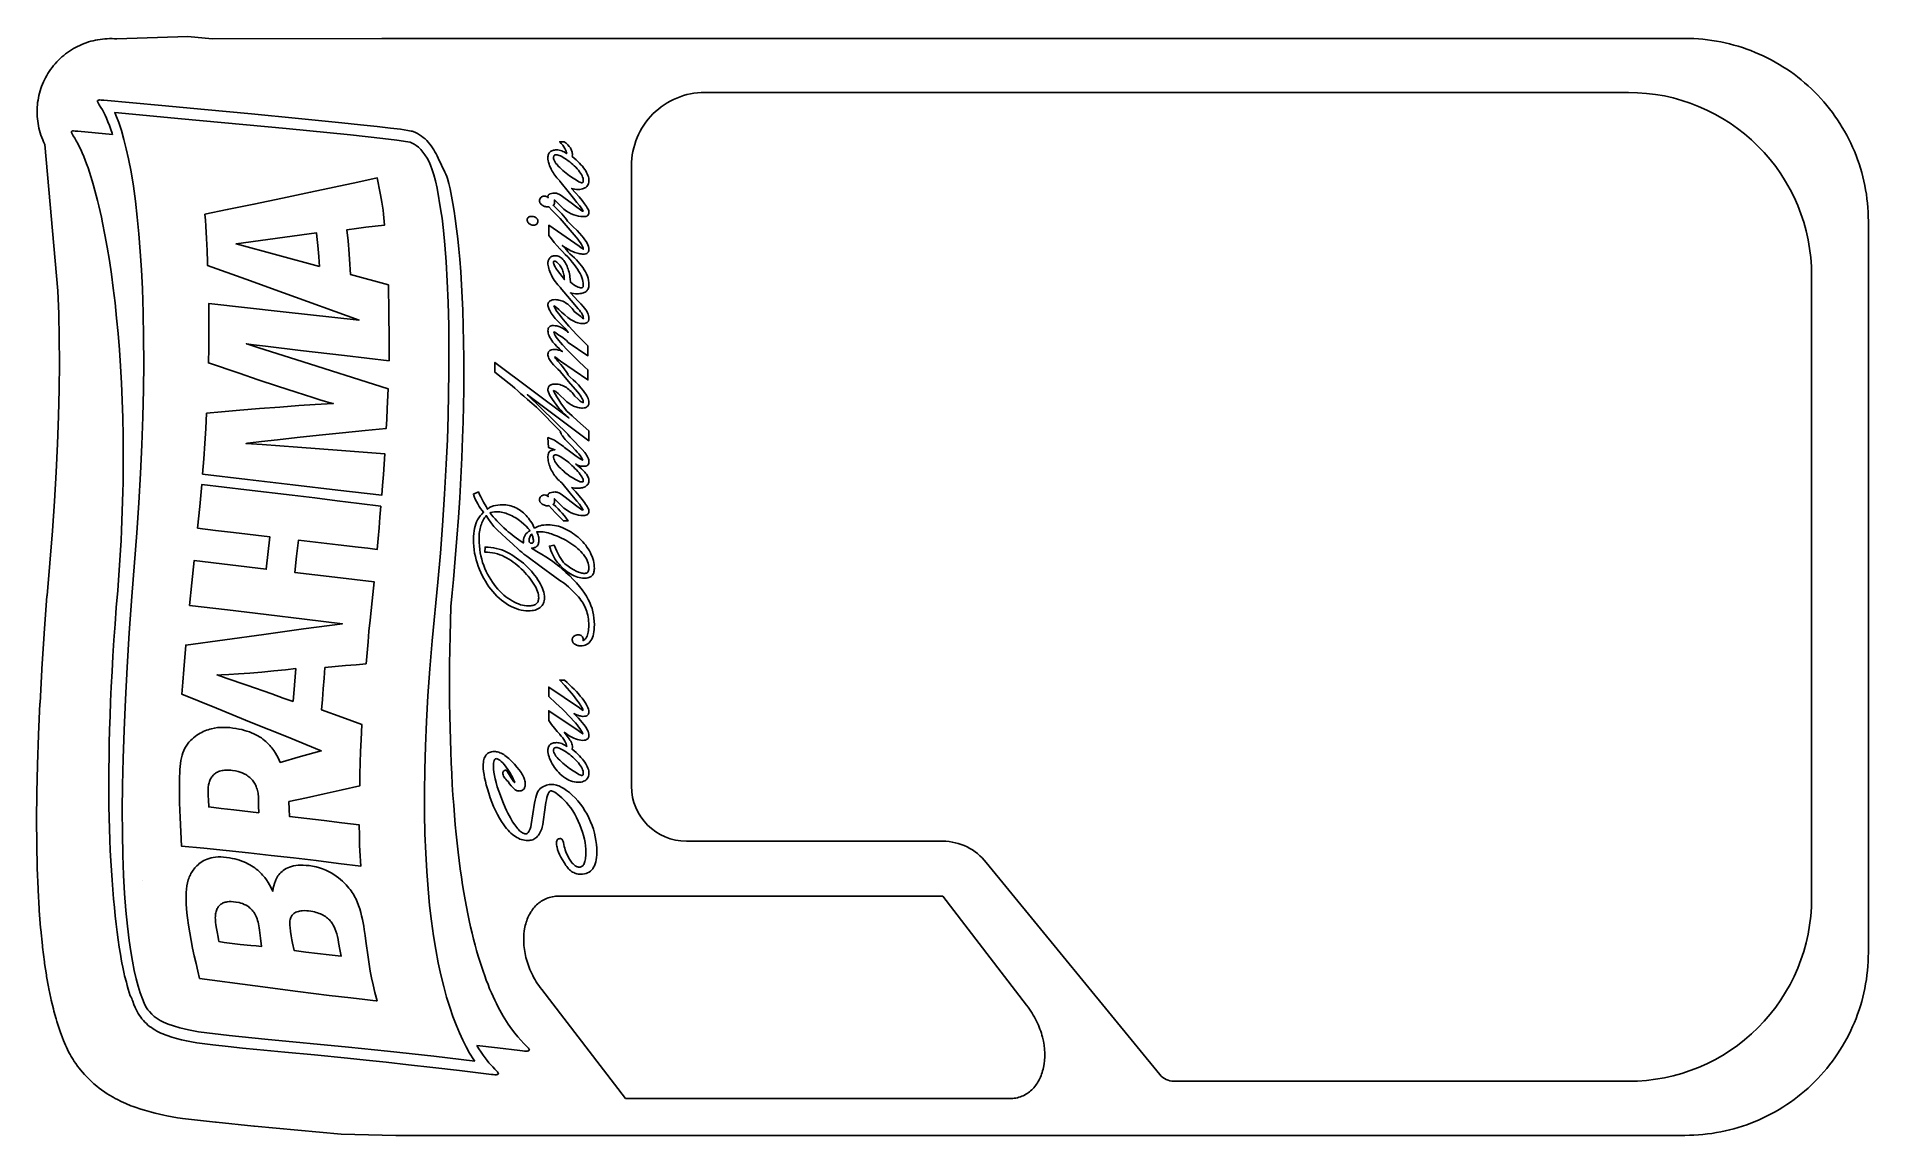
# Model space of a CAD drawing. Extents: x 0 to 500, y 0 to 300.
import ezdxf

# ---------------------------------------------------------------- set-up
doc = ezdxf.new("R2010")
doc.units = 0
doc.layers.add('Nível Padrão', color=18, linetype='CONTINUOUS')

msp = doc.modelspace()

# ---------------------------------------------------------------- linework, layer by layer
at = {"layer": 'Nível Padrão'}
for points in [[(0.4, 66.98), (0.38, 67.35), (0.17, 72.93), (0.16, 73.27), (0.04, 79.3), (0.03, 79.61), (0, 86.09), (0, 86.37), (0.06, 93.33), (0.07, 93.59), (0.23, 101.04), (0.24, 101.28), (0.51, 109.24), (0.52, 109.46), (0.91, 117.94), (0.92, 118.14), (1.42, 127.15), (1.43, 127.34), (2.06, 136.91), (2.07, 137.09), (2.82, 147.22), (2.83, 147.38), (4.29, 165.04), (4.86, 173.14), (5.33, 181.08), (5.7, 188.83), (5.97, 196.4), (6.13, 203.75), (6.2, 210.87), (6.17, 217.74), (6.05, 224.34), (5.83, 230.63), (2.2, 270.56), (2.06, 270.93), (1.91, 271.24), (1.65, 271.85), (1.4, 272.47), (1.18, 273.09), (0.98, 273.71), (0.8, 274.34), (0.64, 274.98), (0.5, 275.61), (0.39, 276.25), (0.29, 276.89), (0.22, 277.53), (0.16, 278.18), (0.13, 278.82), (0.12, 279.47), (0.13, 280.11), (0.16, 280.75), (0.21, 281.39), (0.28, 282.03), (0.38, 282.67), (0.49, 283.3), (0.62, 283.93), (0.78, 284.56), (0.95, 285.18), (1.15, 285.8), (1.36, 286.41), (1.6, 287.02), (1.85, 287.62), (2.13, 288.21), (2.42, 288.79), (2.74, 289.37), (3.08, 289.93), (3.43, 290.49), (3.81, 291.04), (4.2, 291.57), (4.61, 292.09), (5.04, 292.6), (5.48, 293.09), (5.93, 293.56), (6.4, 294.01), (6.88, 294.45), (7.38, 294.88), (7.89, 295.28), (8.41, 295.67), (8.94, 296.04), (9.48, 296.39), (10.03, 296.73), (10.59, 297.04), (11.17, 297.34), (11.75, 297.62), (12.34, 297.88), (12.94, 298.12), (13.54, 298.34), (14.16, 298.55), (14.78, 298.73), (15.41, 298.89), (16.04, 299.04), (16.68, 299.16), (17.32, 299.26), (17.97, 299.34), (18.62, 299.4), (19.28, 299.44), (19.93, 299.46), (20.6, 299.46), (21.26, 299.43), (21.92, 299.39), (41.24, 300), (41.28, 300), (47.96, 299.39), (94.26, 299.51), (103.33, 299.51), (449.9, 299.51), (451.15, 299.5), (452.39, 299.45), (453.62, 299.38), (454.85, 299.27), (456.08, 299.13), (457.3, 298.97), (458.51, 298.77), (459.72, 298.55), (460.92, 298.29), (462.11, 298.01), (463.3, 297.7), (464.47, 297.36), (465.64, 296.99), (466.79, 296.59), (467.94, 296.17), (469.07, 295.71), (470.2, 295.23), (471.31, 294.73), (472.41, 294.19), (473.49, 293.63), (474.56, 293.05), (475.62, 292.43), (476.67, 291.79), (477.7, 291.13), (478.71, 290.44), (479.71, 289.72), (480.69, 288.98), (481.65, 288.21), (482.6, 287.42), (483.53, 286.6), (484.44, 285.76), (485.33, 284.89), (486.2, 284.01), (487.04, 283.1), (487.86, 282.17), (488.65, 281.23), (489.42, 280.27), (490.17, 279.29), (490.89, 278.3), (491.58, 277.29), (492.25, 276.26), (492.89, 275.22), (493.51, 274.17), (494.1, 273.1), (494.66, 272.02), (495.2, 270.92), (495.7, 269.82), (496.19, 268.7), (496.64, 267.57), (497.07, 266.43), (497.46, 265.27), (497.83, 264.11), (498.18, 262.94), (498.49, 261.76), (498.77, 260.57), (499.03, 259.38), (499.25, 258.18), (499.45, 256.97), (499.62, 255.75), (499.75, 254.53), (499.86, 253.3), (499.94, 252.07), (499.98, 250.83), (500, 249.59), (500, 49.92), (499.98, 48.68), (499.94, 47.44), (499.86, 46.21), (499.75, 44.98), (499.62, 43.76), (499.45, 42.55), (499.25, 41.34), (499.03, 40.13), (498.77, 38.94), (498.49, 37.75), (498.18, 36.57), (497.83, 35.4), (497.46, 34.24), (497.07, 33.09), (496.64, 31.95), (496.19, 30.82), (495.7, 29.7), (495.2, 28.59), (494.66, 27.49), (494.1, 26.41), (493.51, 25.34), (492.89, 24.29), (492.25, 23.25), (491.58, 22.22), (490.89, 21.21), (490.17, 20.22), (489.42, 19.24), (488.65, 18.28), (487.86, 17.34), (487.04, 16.41), (486.2, 15.51), (485.33, 14.62), (484.44, 13.76), (483.53, 12.91), (482.6, 12.1), (481.65, 11.3), (480.69, 10.54), (479.71, 9.8), (478.71, 9.08), (477.7, 8.39), (476.67, 7.72), (475.62, 7.08), (474.56, 6.47), (473.49, 5.88), (472.41, 5.32), (471.31, 4.79), (470.2, 4.28), (469.07, 3.8), (467.94, 3.35), (466.79, 2.92), (465.64, 2.53), (464.47, 2.16), (463.3, 1.82), (462.11, 1.51), (460.92, 1.22), (459.72, 0.97), (458.51, 0.74), (457.3, 0.55), (456.08, 0.38), (454.85, 0.24), (453.62, 0.14), (452.39, 0.06), (451.15, 0.02), (449.9, 0), (132.06, 0), (98.06, 0), (83.1, 0.36), (59.47, 2.54), (59.33, 2.55), (49.04, 3.58), (48.79, 3.6), (39.85, 4.61), (39.15, 4.7), (38.45, 4.82), (35.53, 5.36), (34.76, 5.51), (32.34, 6.06), (31.36, 6.31), (29.44, 6.84), (28.43, 7.15), (26.88, 7.68), (26.31, 7.88), (25.75, 8.1), (24.31, 8.7), (23.71, 8.96), (23.12, 9.24), (22.06, 9.77), (21.47, 10.07), (20.89, 10.4), (19.91, 10.98), (19.27, 11.37), (18.64, 11.79), (17.75, 12.42), (17.08, 12.91), (16.43, 13.43), (15.62, 14.11), (14.95, 14.7), (14.3, 15.33), (13.57, 16.07), (13.04, 16.63), (12.53, 17.22), (11.98, 17.87), (11.57, 18.39), (11.17, 18.92), (10.66, 19.64), (10.28, 20.19), (9.93, 20.75), (9.47, 21.52), (9.14, 22.09), (8.83, 22.67), (8.41, 23.49), (8.13, 24.08), (7.87, 24.67), (7.36, 25.89), (7.07, 26.62), (6.42, 28.38), (6.14, 29.19), (5.54, 31.07), (5.32, 31.8), (4.74, 33.9), (4.56, 34.56), (4, 36.88), (3.87, 37.49), (3.34, 40.03), (3.23, 40.58), (2.73, 43.36), (2.65, 43.87), (2.19, 46.89), (2.12, 47.4), (1.62, 51.37), (1.56, 51.87), (1.13, 56.21), (1.09, 56.67), (0.72, 61.41), (0.69, 61.82), (0.4, 66.98)], [(120.17, 24.56), (120.74, 23.62), (121.3, 22.74), (121.85, 21.92), (122.4, 21.16), (122.94, 20.46), (123.48, 19.82), (124, 19.23), (124.51, 18.69), (125.11, 18.08), (125.6, 17.57), (125.79, 17.35), (125.93, 17.16), (126.01, 17), (126.04, 16.86), (126.03, 16.8), (126.01, 16.75), (125.96, 16.7), (125.9, 16.66), (125.72, 16.6), (125.46, 16.57), (125.11, 16.56), (124.66, 16.58), (124.12, 16.63), (123.48, 16.7), (115.44, 17.68), (108.14, 18.54), (101.5, 19.3), (95.45, 19.96), (89.93, 20.55), (84.86, 21.07), (75.81, 21.95), (67.73, 22.71), (60.07, 23.45), (56.22, 23.84), (52.26, 24.27), (48.13, 24.74), (43.76, 25.26), (42.3, 25.53), (40.88, 25.81), (39.51, 26.12), (38.18, 26.46), (36.89, 26.83), (35.66, 27.24), (35.07, 27.46), (34.49, 27.7), (33.92, 27.95), (33.37, 28.21), (32.83, 28.49), (32.31, 28.78), (31.81, 29.09), (31.32, 29.42), (30.85, 29.76), (30.39, 30.13), (29.96, 30.51), (29.54, 30.91), (29.14, 31.33), (28.76, 31.78), (28.4, 32.24), (28.06, 32.73), (27.74, 33.24), (27.43, 33.78), (27.15, 34.34), (26.89, 34.93), (26.56, 35.76), (26.25, 36.6), (26.12, 36.97), (25.97, 37.34), (25.79, 37.71), (25.57, 38.09), (25.28, 39.02), (25.01, 39.96), (24.75, 40.9), (24.5, 41.85), (24.31, 42.41), (24.15, 42.98), (24.01, 43.55), (23.89, 44.11), (23.51, 45.93), (23.29, 47.13), (23.17, 47.61), (22.86, 49.48), (22.55, 51.42), (22.26, 53.43), (21.98, 55.52), (21.71, 57.68), (21.45, 59.92), (21.21, 62.23), (20.98, 64.62), (20.77, 67.09), (20.58, 69.65), (20.4, 72.28), (20.24, 75), (20.1, 77.8), (19.98, 80.69), (19.88, 83.67), (19.81, 86.73), (19.75, 89.89), (19.72, 93.13), (19.71, 96.47), (19.72, 99.9), (19.77, 103.42), (19.83, 107.04), (19.93, 110.76), (20.05, 114.58), (20.2, 118.49), (20.38, 122.51), (20.59, 126.63), (20.83, 130.85), (21.11, 135.18), (21.41, 139.61), (21.75, 144.15), (22.13, 148.8), (22.35, 151.56), (22.55, 154.31), (22.74, 157.04), (22.9, 159.75), (23.05, 162.45), (23.18, 165.14), (23.3, 167.81), (23.39, 170.46), (23.48, 173.09), (23.54, 175.7), (23.59, 178.3), (23.62, 180.88), (23.64, 183.43), (23.64, 185.97), (23.6, 190.97), (23.51, 195.88), (23.36, 200.7), (23.15, 205.41), (22.9, 210.02), (22.59, 214.52), (22.24, 218.9), (21.84, 223.16), (21.41, 227.3), (20.93, 231.3), (20.41, 235.17), (19.86, 238.89), (19.27, 242.47), (18.66, 245.9), (18.01, 249.17), (17.68, 250.75), (17.34, 252.28), (16.99, 253.78), (16.64, 255.23), (16.28, 256.64), (15.92, 258.01), (15.55, 259.33), (15.17, 260.61), (14.79, 261.84), (14.41, 263.02), (14.03, 264.16), (13.63, 265.26), (13.24, 266.3), (12.84, 267.3), (12.44, 268.25), (12.04, 269.14), (11.63, 269.99), (11.23, 270.79), (10.82, 271.54), (10.4, 272.23), (9.97, 272.93), (9.68, 273.46), (9.58, 273.67), (9.53, 273.83), (9.51, 273.97), (9.53, 274.08), (9.59, 274.15), (9.69, 274.21), (9.83, 274.24), (10.02, 274.25), (10.53, 274.23), (11.24, 274.17), (20.68, 273.3), (20.58, 273.61), (20.23, 274.67), (19.86, 275.71), (19.46, 276.74), (19.04, 277.76), (18.7, 278.51), (18.33, 279.25), (17.94, 279.97), (17.53, 280.68), (17.1, 281.38), (16.8, 281.91), (16.71, 282.11), (16.65, 282.28), (16.63, 282.42), (16.65, 282.52), (16.71, 282.6), (16.82, 282.65), (16.96, 282.68), (17.15, 282.7), (17.66, 282.68), (18.36, 282.62), (34.13, 281.16), (45.85, 280.08), (58.67, 278.88), (71.51, 277.66), (83.28, 276.49), (88.44, 275.96), (92.92, 275.47), (96.59, 275.05), (99.32, 274.69), (101.3, 274.39), (102.21, 274.23), (102.55, 274.15), (102.78, 274.08), (103.39, 273.82), (103.97, 273.52), (104.52, 273.2), (105.05, 272.84), (105.55, 272.46), (106.02, 272.05), (106.48, 271.61), (106.91, 271.15), (107.31, 270.68), (107.7, 270.18), (108.06, 269.66), (108.41, 269.13), (108.73, 268.58), (109.04, 268.02), (109.32, 267.45), (109.59, 266.86), (111.43, 263.02), (111.68, 262.41), (111.94, 261.85), (112.12, 261.25), (112.5, 259.86), (112.84, 258.46), (113.26, 256.44), (113.64, 254.41), (113.97, 252.36), (114.28, 250.31), (114.64, 247.55), (114.96, 244.78), (115.24, 242), (115.48, 239.22), (115.75, 235.74), (115.98, 232.26), (116.16, 228.77), (116.31, 225.28), (116.45, 220.94), (116.55, 216.59), (116.6, 212.23), (116.61, 207.88), (116.58, 203.52), (116.52, 199.16), (116.42, 194.8), (116.28, 190.45), (116.07, 185), (115.81, 179.55), (115.5, 174.11), (115.14, 168.66), (114.74, 163.1), (114.28, 157.55), (113.77, 151.78), (113.42, 148.09), (113.04, 144.39), (112.93, 140.35), (112.84, 136.4), (112.77, 132.54), (112.73, 128.77), (112.7, 125.08), (112.71, 121.49), (112.73, 117.98), (112.77, 114.56), (112.84, 111.22), (112.93, 107.97), (113.03, 104.8), (113.16, 101.71), (113.3, 98.7), (113.46, 95.76), (113.64, 92.91), (113.84, 90.13), (114.05, 87.43), (114.28, 84.8), (114.52, 82.25), (114.78, 79.77), (115.06, 77.35), (115.34, 75.01), (115.64, 72.74), (115.96, 70.54), (116.29, 68.4), (116.62, 66.33), (116.97, 64.32), (117.33, 62.37), (117.7, 60.49), (118.08, 58.67), (118.47, 56.91), (118.87, 55.2), (119.28, 53.56), (119.69, 51.97), (120.11, 50.44), (120.54, 48.96), (120.97, 47.53), (121.41, 46.16), (121.85, 44.84), (122.3, 43.57), (122.75, 42.34), (123.21, 41.17), (123.66, 40.04), (124.12, 38.95), (124.58, 37.92), (125.05, 36.92), (125.51, 35.97), (125.97, 35.05), (126.44, 34.18), (126.9, 33.35), (127.36, 32.55), (127.82, 31.79), (128.27, 31.07), (128.73, 30.38), (129.18, 29.72), (129.62, 29.1), (130.5, 27.94), (131.35, 26.9), (132.18, 25.96), (132.97, 25.13), (133.58, 24.52), (134.07, 24.01), (134.25, 23.79), (134.39, 23.6), (134.48, 23.44), (134.51, 23.3), (134.5, 23.24), (134.47, 23.18), (134.43, 23.14), (134.37, 23.1), (134.18, 23.04), (133.92, 23), (133.57, 23), (133.13, 23.02), (132.59, 23.06), (131.94, 23.14), (125.84, 23.88), (120.17, 24.56)], [(119.63, 20.25), (119.37, 20.62), (118.2, 22.48), (117.26, 24.16), (116.33, 25.98), (115.41, 27.98), (114.5, 30.15), (113.61, 32.49), (112.75, 35.03), (111.91, 37.75), (111.11, 40.68), (110.34, 43.81), (109.62, 47.15), (108.95, 50.71), (108.33, 54.5), (107.77, 58.51), (107.27, 62.77), (106.84, 67.28), (106.48, 72.04), (106.2, 77.05), (106, 82.34), (105.89, 87.89), (105.87, 93.73), (105.95, 99.86), (106.13, 106.27), (106.42, 112.99), (106.82, 120.02), (107.34, 127.36), (107.99, 135.02), (109.54, 151.09), (110.23, 158.92), (110.81, 166.51), (111.37, 175.05), (111.81, 183.24), (112.11, 189.97), (112.32, 196.42), (112.46, 202.59), (112.54, 208.47), (112.55, 214.05), (112.49, 221.02), (112.33, 227.44), (112.1, 233.27), (111.81, 238.5), (111.47, 243.12), (111.09, 247.1), (110.68, 250.42), (110.37, 252.46), (109.29, 258.6), (108.86, 260.6), (108.42, 262.29), (108, 263.6), (107.51, 264.89), (107.11, 265.79), (106.59, 266.81), (106, 267.75), (105.46, 268.48), (104.86, 269.16), (104.21, 269.78), (103.63, 270.23), (103.01, 270.63), (102.32, 270.99), (101.95, 271.15), (101.31, 271.29), (98.36, 271.73), (94.53, 272.21), (85.63, 273.17), (68.07, 274.91), (39.51, 277.59), (21.31, 279.26), (21.61, 278.57), (22.4, 276.54), (23.13, 274.33), (23.82, 271.94), (24.47, 269.39), (25.07, 266.66), (25.77, 263.04), (26.4, 259.17), (26.96, 255.05), (27.47, 250.7), (27.91, 246.12), (28.29, 241.33), (28.61, 236.32), (28.86, 231.12), (29.07, 224.62), (29.2, 217.86), (29.23, 210.86), (29.16, 203.62), (29, 196.17), (28.74, 188.51), (28.38, 180.68), (27.93, 172.67), (27.37, 164.52), (25.99, 147.11), (25.28, 137.19), (24.69, 127.81), (24.22, 118.99), (23.86, 110.68), (23.6, 102.89), (23.45, 95.59), (23.39, 88.78), (23.42, 82.42), (23.53, 76.52), (23.73, 71.05), (24.01, 66), (24.35, 61.36), (24.76, 57.1), (25.23, 53.21), (25.67, 50.25), (26.14, 47.53), (26.63, 45.04), (27.16, 42.78), (27.71, 40.73), (28.28, 38.89), (28.86, 37.24), (29.31, 36.12), (29.63, 35.47), (29.98, 34.86), (30.36, 34.3), (30.77, 33.78), (31.41, 33.11), (32.1, 32.5), (32.88, 31.93), (33.73, 31.41), (34.66, 30.93), (35.94, 30.37), (37.33, 29.88), (39.13, 29.36), (41.41, 28.82), (44.17, 28.3), (52.58, 27.31), (62.27, 26.31), (85.15, 24.12), (95.76, 23.01), (108.46, 21.59), (119.63, 20.25)], [(146.04, 176.89), (146.44, 176.8), (146.84, 176.74), (147.24, 176.7), (147.65, 176.69), (148, 176.7), (148.34, 176.72), (148.66, 176.77), (148.96, 176.83), (149.23, 176.91), (149.49, 177), (149.73, 177.12), (149.94, 177.25), (150.13, 177.4), (150.3, 177.56), (150.44, 177.73), (150.56, 177.92), (150.65, 178.11), (150.71, 178.32), (150.75, 178.54), (150.76, 178.77), (150.75, 179), (150.71, 179.24), (150.64, 179.48), (150.54, 179.74), (150.41, 179.99), (150.25, 180.26), (150.07, 180.53), (149.86, 180.81), (149.62, 181.1), (149.35, 181.39), (148.72, 181.99), (147.99, 182.62), (147.14, 183.28), (147.4, 183.14), (147.66, 183.01), (147.93, 182.91), (148.2, 182.83), (148.47, 182.76), (148.74, 182.71), (149.01, 182.68), (149.29, 182.68), (149.64, 182.69), (149.93, 182.75), (150.19, 182.83), (150.4, 182.96), (150.56, 183.12), (150.67, 183.31), (150.74, 183.54), (150.76, 183.81), (150.75, 184.12), (150.69, 184.44), (150.6, 184.76), (150.47, 185.08), (150.31, 185.41), (150.11, 185.75), (149.87, 186.09), (149.6, 186.44), (148.91, 187.24), (148.03, 188.2), (146.95, 189.34), (145.67, 190.66), (145.01, 191.32), (145.07, 191.32), (133.98, 202.21), (150.76, 189.64), (150.76, 192.36), (149.17, 193.72), (147.63, 195.07), (146.14, 196.42), (144.7, 197.76), (143.85, 198.93), (143.12, 199.96), (142.5, 200.87), (142, 201.64), (141.61, 202.27), (141.33, 202.77), (141.17, 203.14), (141.13, 203.27), (141.12, 203.37), (141.3, 203.32), (141.49, 203.22), (141.71, 203.07), (141.95, 202.88), (142.32, 202.56), (142.82, 202.11), (144.19, 200.81), (144.76, 200.29), (145.35, 199.83), (145.64, 199.63), (145.94, 199.45), (146.24, 199.29), (146.54, 199.14), (146.84, 199.01), (147.15, 198.9), (147.45, 198.8), (147.76, 198.72), (148.07, 198.66), (148.38, 198.62), (148.69, 198.59), (149.01, 198.59), (149.42, 198.61), (149.78, 198.68), (149.93, 198.74), (150.08, 198.8), (150.21, 198.88), (150.32, 198.97), (150.43, 199.07), (150.52, 199.19), (150.59, 199.32), (150.65, 199.45), (150.7, 199.61), (150.74, 199.77), (150.76, 200.13), (150.74, 200.45), (150.67, 200.79), (150.55, 201.16), (150.38, 201.55), (150.17, 201.96), (149.9, 202.4), (149.59, 202.86), (149.23, 203.34), (148.57, 204.13), (147.88, 204.89), (147.18, 205.61), (146.46, 206.31), (145.67, 207.04), (144.87, 207.77), (145.06, 207.77), (144.54, 208.59), (144.04, 209.32), (143.56, 209.94), (143.11, 210.47), (142.31, 211.36), (141.97, 211.77), (141.66, 212.15), (141.52, 212.36), (141.46, 212.46), (141.43, 212.57), (141.74, 212.36), (142.1, 212.09), (142.99, 211.36), (150.48, 206.25), (150.48, 208.98), (149.6, 209.77), (147.83, 211.47), (146.23, 213.05), (144.8, 214.52), (143.53, 215.87), (143.01, 216.45), (142.55, 217), (142.15, 217.5), (141.83, 217.97), (141.56, 218.39), (141.37, 218.78), (141.24, 219.13), (141.19, 219.44), (141.44, 219.29), (141.81, 219.03), (142.53, 218.53), (143.34, 218.02), (143.76, 217.74), (144.19, 217.39), (144.64, 216.99), (145.11, 216.53), (150.48, 212.86), (150.48, 215.53), (149.52, 216.44), (148.51, 217.45), (147.45, 218.55), (146.34, 219.76), (145.26, 220.97), (144.27, 222.12), (143.39, 223.2), (142.6, 224.22), (142.03, 224.99), (141.61, 225.62), (141.32, 226.11), (141.23, 226.31), (141.18, 226.48), (141.33, 226.4), (141.5, 226.29), (141.96, 225.95), (142.55, 225.45), (143.28, 224.8), (144.18, 224.02), (145.01, 223.35), (145.77, 222.81), (146.12, 222.58), (146.45, 222.39), (146.78, 222.22), (147.11, 222.07), (147.44, 221.95), (147.77, 221.84), (148.11, 221.77), (148.44, 221.71), (148.78, 221.67), (149.12, 221.66), (149.51, 221.69), (149.84, 221.75), (150.12, 221.86), (150.24, 221.93), (150.35, 222.01), (150.45, 222.11), (150.53, 222.21), (150.6, 222.32), (150.66, 222.45), (150.71, 222.59), (150.74, 222.73), (150.76, 223.06), (150.74, 223.44), (150.67, 223.82), (150.55, 224.21), (150.38, 224.61), (150.17, 225.02), (149.9, 225.43), (149.59, 225.86), (149.23, 226.3), (148.56, 227.04), (147.75, 227.9), (146.79, 228.9), (145.7, 230.01), (146.13, 229.91), (146.59, 229.84), (147.05, 229.79), (147.53, 229.78), (147.92, 229.79), (148.29, 229.82), (148.63, 229.86), (148.95, 229.93), (149.24, 230.02), (149.5, 230.12), (149.74, 230.25), (149.96, 230.39), (150.15, 230.56), (150.31, 230.74), (150.45, 230.94), (150.56, 231.16), (150.65, 231.4), (150.71, 231.66), (150.75, 231.94), (150.76, 232.24), (150.74, 232.84), (150.66, 233.44), (150.53, 234.03), (150.35, 234.62), (150.11, 235.21), (149.82, 235.79), (149.48, 236.37), (149.09, 236.95), (148.71, 237.45), (148.29, 237.96), (147.82, 238.49), (147.32, 239.03), (146.78, 239.58), (146.2, 240.15), (145.58, 240.73), (144.92, 241.33), (145.02, 241.34), (145.04, 241.32), (144.26, 242.21), (143.88, 242.62), (143.49, 243), (144.31, 242.44), (145.1, 241.96), (145.86, 241.55), (146.59, 241.21), (146.95, 241.08), (147.29, 240.95), (147.64, 240.85), (147.97, 240.77), (148.3, 240.7), (148.62, 240.66), (148.93, 240.63), (149.23, 240.62), (149.59, 240.64), (149.9, 240.7), (150.17, 240.8), (150.38, 240.93), (150.47, 241.02), (150.55, 241.11), (150.61, 241.21), (150.67, 241.33), (150.74, 241.58), (150.76, 241.88), (150.73, 242.27), (150.64, 242.69), (150.49, 243.13), (150.28, 243.58), (150.01, 244.06), (149.68, 244.56), (149.29, 245.08), (148.84, 245.62), (148.2, 246.33), (147.55, 247.03), (146.4, 248.19), (145.67, 248.89), (144.93, 249.59), (144.62, 250.06), (144.26, 250.55), (143.84, 251.06), (143.37, 251.6), (142.85, 252.15), (142.28, 252.73), (141.66, 253.33), (140.98, 253.95), (141.07, 253.96), (141.15, 254), (141.21, 254.07), (141.27, 254.16), (141.31, 254.28), (141.34, 254.42), (141.38, 254.79), (141.38, 255.15), (141.35, 255.4), (143.87, 252.86), (144.59, 252.37), (145.28, 251.95), (145.95, 251.6), (146.6, 251.32), (147.24, 251.12), (147.91, 250.97), (148.59, 250.89), (149.29, 250.86), (149.64, 250.88), (149.93, 250.93), (150.19, 251.02), (150.4, 251.14), (150.56, 251.29), (150.67, 251.48), (150.74, 251.71), (150.76, 251.97), (150.75, 252.18), (150.69, 252.41), (150.6, 252.68), (150.47, 252.97), (150.3, 253.28), (150.1, 253.63), (149.85, 254), (149.58, 254.39), (148.91, 255.27), (148.09, 256.25), (147.12, 257.34), (146.01, 258.54), (146.45, 258.41), (146.9, 258.32), (147.35, 258.27), (147.82, 258.25), (148.23, 258.27), (148.62, 258.32), (148.98, 258.4), (149.32, 258.52), (149.63, 258.67), (149.91, 258.85), (150.15, 259.08), (150.37, 259.34), (150.54, 259.62), (150.66, 259.92), (150.74, 260.24), (150.76, 260.57), (150.75, 260.94), (150.69, 261.33), (150.6, 261.72), (150.48, 262.11), (150.31, 262.51), (150.12, 262.91), (149.88, 263.33), (149.61, 263.74), (149.31, 264.17), (148.97, 264.59), (148.59, 265.03), (148.18, 265.46), (147.73, 265.91), (147.25, 266.36), (146.73, 266.81), (146.18, 267.27), (146.2, 267.37), (146.26, 267.73), (146.25, 267.98), (146.22, 268.22), (146.18, 268.45), (146.12, 268.69), (146.04, 268.92), (145.94, 269.15), (145.83, 269.38), (145.7, 269.6), (145.55, 269.82), (145.39, 270.04), (145.01, 270.46), (144.55, 270.88), (144.03, 271.29), (142.79, 271.29), (142.8, 271.28), (143.22, 270.8), (143.6, 270.33), (143.92, 269.89), (144.18, 269.48), (144.39, 269.09), (144.55, 268.72), (144.65, 268.38), (144.7, 268.06), (144.36, 268.29), (144.02, 268.5), (143.67, 268.67), (143.32, 268.81), (142.97, 268.92), (142.61, 269), (142.25, 269.05), (141.89, 269.06), (141.61, 269.05), (141.35, 269.03), (141.1, 268.99), (140.87, 268.93), (140.66, 268.85), (140.47, 268.76), (140.3, 268.66), (140.15, 268.53), (140.01, 268.39), (139.89, 268.23), (139.79, 268.06), (139.71, 267.87), (139.65, 267.66), (139.6, 267.44), (139.57, 267.2), (139.57, 266.94), (139.58, 266.53), (139.64, 266.11), (139.73, 265.68), (139.86, 265.22), (140.03, 264.76), (140.24, 264.28), (140.48, 263.78), (140.76, 263.27), (140.98, 262.89), (141.22, 262.52), (141.48, 262.16), (141.74, 261.81), (142.02, 261.47), (142.31, 261.14), (142.61, 260.82), (142.92, 260.51), (142.8, 260.51), (145.43, 257.22), (146.52, 255.88), (147.48, 254.74), (148.14, 253.92), (148.65, 253.25), (148.84, 252.96), (148.98, 252.71), (149.09, 252.5), (149.15, 252.32), (149, 252.36), (148.83, 252.44), (148.47, 252.67), (147.47, 253.41), (145.89, 254.6), (144.26, 255.82), (143.14, 256.65), (142.71, 256.93), (142.5, 257.03), (142.3, 257.12), (142.11, 257.19), (141.92, 257.24), (141.73, 257.27), (141.55, 257.28), (141.21, 257.27), (140.88, 257.22), (140.55, 257.16), (140.22, 257.06), (140.06, 257.01), (139.93, 256.94), (139.82, 256.87), (139.73, 256.78), (139.66, 256.68), (139.61, 256.57), (139.58, 256.45), (139.57, 256.31), (139.58, 256.19), (139.64, 256), (139.61, 256.05), (139.57, 256.1), (139.35, 256.25), (139.12, 256.37), (138.86, 256.44), (138.57, 256.46), (138.3, 256.43), (138.06, 256.36), (137.83, 256.23), (137.64, 256.05), (137.48, 255.84), (137.36, 255.62), (137.29, 255.39), (137.27, 255.15), (137.28, 254.96), (137.33, 254.77), (137.4, 254.6), (137.5, 254.43), (137.63, 254.27), (137.8, 254.12), (137.99, 253.98), (138.2, 253.85), (138.43, 253.74), (138.65, 253.65), (138.86, 253.58), (139.07, 253.54), (139.27, 253.51), (139.47, 253.51), (139.66, 253.52), (139.85, 253.56), (140.64, 252.66), (141.66, 251.58), (142.9, 250.3), (142.88, 250.3), (147.25, 245.23), (147.71, 244.68), (148.12, 244.17), (148.46, 243.7), (148.74, 243.27), (148.95, 242.87), (149.11, 242.52), (149.2, 242.2), (149.23, 241.92), (149.22, 241.96), (149.18, 242.01), (149.01, 242.14), (148.85, 242.23), (148.64, 242.36), (148.07, 242.79), (139.79, 248.51), (139.79, 245.74), (140.53, 244.75), (141.29, 243.81), (142.06, 242.91), (142.86, 242.07), (142.8, 242.07), (142.8, 242.06), (143.58, 241.3), (144.31, 240.55), (144.98, 239.83), (145.61, 239.12), (146.19, 238.44), (146.72, 237.77), (147.2, 237.13), (147.62, 236.51), (148, 235.9), (148.33, 235.32), (148.6, 234.75), (148.83, 234.21), (149.01, 233.69), (149.13, 233.19), (149.21, 232.7), (149.23, 232.24), (149.22, 232.04), (149.2, 231.86), (149.15, 231.71), (149.09, 231.59), (149.01, 231.5), (148.93, 231.44), (148.85, 231.41), (148.78, 231.4), (148.5, 231.42), (148.19, 231.49), (147.86, 231.61), (147.49, 231.78), (147.09, 231.99), (146.66, 232.25), (146.21, 232.56), (145.72, 232.92), (145.65, 233.87), (145.59, 234.34), (145.52, 234.79), (145.43, 235.24), (145.33, 235.67), (145.22, 236.1), (145.09, 236.51), (144.95, 236.91), (144.8, 237.29), (144.64, 237.65), (144.46, 238), (144.28, 238.32), (144.08, 238.62), (143.87, 238.9), (143.65, 239.17), (143.42, 239.4), (143.17, 239.61), (142.92, 239.78), (142.66, 239.93), (142.39, 240.04), (142.11, 240.12), (141.82, 240.16), (141.52, 240.18), (141.31, 240.17), (141.1, 240.14), (140.91, 240.1), (140.73, 240.04), (140.56, 239.95), (140.39, 239.85), (140.24, 239.74), (140.1, 239.6), (139.98, 239.46), (139.87, 239.3), (139.78, 239.14), (139.7, 238.97), (139.64, 238.79), (139.6, 238.61), (139.57, 238.41), (139.57, 238.2), (139.58, 237.86), (139.63, 237.5), (139.7, 237.12), (139.81, 236.72), (139.94, 236.29), (140.11, 235.84), (140.3, 235.37), (140.53, 234.87), (140.76, 234.4), (141.01, 233.95), (141.29, 233.51), (141.59, 233.09), (141.92, 232.67), (142.27, 232.27), (142.64, 231.88), (143.04, 231.51), (142.91, 231.51), (145.9, 227.94), (147.84, 225.67), (148.17, 225.27), (148.45, 224.9), (148.69, 224.54), (148.89, 224.22), (149.04, 223.91), (149.15, 223.63), (149.21, 223.37), (149.23, 223.14), (149.24, 223.04), (149.28, 222.99), (149.19, 223.04), (149.03, 223.15), (148.52, 223.55), (146.71, 224.97), (146.44, 225.36), (146.17, 225.73), (145.88, 226.07), (145.58, 226.38), (145.28, 226.67), (144.96, 226.93), (144.64, 227.17), (144.3, 227.38), (143.96, 227.57), (143.62, 227.73), (143.27, 227.87), (142.93, 227.98), (142.58, 228.07), (142.23, 228.13), (141.88, 228.17), (141.52, 228.18), (141.12, 228.16), (140.75, 228.09), (140.42, 227.98), (140.13, 227.82), (140, 227.72), (139.88, 227.62), (139.79, 227.51), (139.71, 227.39), (139.65, 227.26), (139.6, 227.13), (139.57, 226.98), (139.57, 226.83), (139.58, 226.59), (139.62, 226.34), (139.69, 226.07), (139.79, 225.79), (139.92, 225.49), (140.08, 225.18), (140.26, 224.85), (140.47, 224.51), (140.71, 224.15), (140.97, 223.79), (141.26, 223.43), (141.56, 223.06), (142.25, 222.31), (143.02, 221.54), (143.61, 220.98), (144.15, 220.41), (144.66, 219.83), (145.12, 219.24), (144.59, 219.68), (144.06, 220.06), (143.54, 220.38), (143.03, 220.64), (142.53, 220.85), (142.04, 220.99), (141.57, 221.08), (141.1, 221.11), (140.74, 221.09), (140.43, 221.02), (140.16, 220.91), (140.05, 220.84), (139.95, 220.76), (139.86, 220.67), (139.78, 220.56), (139.72, 220.45), (139.66, 220.32), (139.59, 220.04), (139.57, 219.71), (139.59, 219.36), (139.65, 219.01), (139.76, 218.64), (139.91, 218.26), (140.1, 217.87), (140.33, 217.46), (140.61, 217.05), (140.93, 216.62), (141.42, 216.03), (142.02, 215.4), (142.71, 214.73), (143.51, 214.01), (143.26, 214.14), (143, 214.26), (142.74, 214.35), (142.47, 214.43), (142.2, 214.49), (141.92, 214.53), (141.64, 214.56), (141.35, 214.57), (140.93, 214.55), (140.57, 214.49), (140.26, 214.39), (140.13, 214.32), (140.01, 214.25), (139.91, 214.16), (139.82, 214.07), (139.74, 213.96), (139.68, 213.85), (139.63, 213.72), (139.59, 213.59), (139.57, 213.29), (139.58, 213.01), (139.63, 212.74), (139.72, 212.45), (139.83, 212.16), (139.99, 211.87), (140.17, 211.56), (140.39, 211.26), (140.64, 210.95), (141.11, 210.42), (141.65, 209.84), (142.27, 209.21), (142.96, 208.53), (142.91, 208.53), (145.77, 205.23), (147.73, 202.93), (148.08, 202.48), (148.39, 202.07), (148.65, 201.67), (148.86, 201.31), (149.02, 200.97), (149.14, 200.65), (149.21, 200.37), (149.23, 200.11), (149.23, 200.03), (149.08, 200.06), (148.89, 200.15), (148.65, 200.29), (148.38, 200.49), (148.07, 200.75), (147.72, 201.07), (146.91, 201.87), (146.67, 202.19), (146.41, 202.51), (146.15, 202.81), (145.87, 203.1), (145.57, 203.39), (145.27, 203.66), (144.95, 203.91), (144.61, 204.16), (144.27, 204.39), (143.92, 204.58), (143.55, 204.75), (143.17, 204.88), (142.78, 204.99), (142.37, 205.07), (141.95, 205.11), (141.52, 205.13), (141.06, 205.1), (140.86, 205.07), (140.67, 205.03), (140.49, 204.97), (140.33, 204.9), (140.18, 204.82), (140.05, 204.73), (139.94, 204.62), (139.84, 204.5), (139.76, 204.37), (139.69, 204.23), (139.63, 204.07), (139.6, 203.91), (139.57, 203.73), (139.57, 203.53), (139.57, 203.39), (139.6, 203.24), (139.7, 202.89), (139.88, 202.48), (140.12, 202.02), (140.43, 201.5), (140.81, 200.92), (141.26, 200.29), (141.78, 199.6), (142.22, 199.03), (142.67, 198.49), (143.11, 197.98), (143.55, 197.5), (143.99, 197.05), (144.43, 196.63), (144.86, 196.24), (145.29, 195.88), (125.08, 211.03), (125.08, 208.37), (125.08, 208.36), (127.3, 206.66), (129.02, 205.29), (129.77, 204.67), (130.53, 204.02), (131.31, 203.32), (132.11, 202.59), (132.98, 201.8), (134, 200.9), (135.17, 199.92), (136.48, 198.84), (143.01, 192.14), (142.91, 192.14), (143.01, 191.88), (143.14, 191.6), (143.3, 191.31), (143.5, 191.01), (143.73, 190.7), (144, 190.37), (144.3, 190.03), (144.64, 189.67), (145.96, 188.31), (147.08, 187.12), (147.56, 186.57), (147.99, 186.06), (148.35, 185.59), (148.67, 185.16), (148.82, 184.92), (148.94, 184.71), (149.03, 184.51), (149.07, 184.33), (148.75, 184.5), (148.34, 184.75), (147.85, 185.07), (147.26, 185.47), (145.84, 186.51), (144.07, 187.86), (143.78, 188.11), (143.17, 188.54), (142.33, 189.13), (141.34, 189.84), (139.57, 190.54), (139.76, 187.8), (141.47, 187.19), (140.99, 187.14), (140.78, 187.09), (140.59, 187.04), (140.42, 186.97), (140.27, 186.89), (140.13, 186.79), (140.02, 186.68), (139.91, 186.55), (139.82, 186.42), (139.74, 186.27), (139.68, 186.1), (139.63, 185.93), (139.59, 185.74), (139.57, 185.33), (139.58, 184.96), (139.61, 184.59), (139.66, 184.21), (139.73, 183.83), (139.82, 183.45), (139.93, 183.07), (140.06, 182.68), (140.22, 182.29), (140.39, 181.91), (140.57, 181.53), (140.77, 181.17), (140.98, 180.81), (141.21, 180.46), (141.45, 180.12), (141.71, 179.79), (141.98, 179.47), (142.3, 179.12), (142.64, 178.79), (142.99, 178.48), (143.36, 178.19), (145.66, 175.34), (147.48, 173.14), (148.14, 172.32), (148.65, 171.64), (148.84, 171.36), (148.98, 171.11), (149.09, 170.89), (149.15, 170.71), (149, 170.76), (148.83, 170.83), (148.47, 171.06), (147.47, 171.8), (145.89, 172.99), (144.26, 174.22), (143.14, 175.04), (142.71, 175.32), (142.5, 175.43), (142.3, 175.52), (142.11, 175.58), (141.92, 175.63), (141.73, 175.66), (141.55, 175.67), (141.21, 175.66), (140.88, 175.62), (140.55, 175.55), (140.22, 175.46), (140.06, 175.4), (139.93, 175.34), (139.82, 175.26), (139.73, 175.17), (139.66, 175.07), (139.61, 174.96), (139.58, 174.84), (139.57, 174.71), (139.58, 174.59), (139.64, 174.39), (139.61, 174.44), (139.57, 174.49), (139.35, 174.65), (139.12, 174.76), (138.86, 174.83), (138.57, 174.85), (138.3, 174.83), (138.06, 174.75), (137.83, 174.62), (137.64, 174.44), (137.48, 174.23), (137.36, 174.01), (137.29, 173.79), (137.27, 173.55), (137.28, 173.35), (137.33, 173.17), (137.4, 172.99), (137.5, 172.82), (137.63, 172.67), (137.8, 172.52), (137.99, 172.38), (138.2, 172.25), (138.43, 172.14), (138.65, 172.05), (138.86, 171.98), (139.07, 171.93), (139.27, 171.91), (139.47, 171.9), (139.66, 171.92), (139.85, 171.96), (140.64, 171.05), (141.66, 169.98), (142.76, 168.84), (143.78, 167.76), (145.07, 167.76), (144.76, 168.25), (144.4, 168.76), (143.97, 169.29), (143.49, 169.86), (142.95, 170.44), (142.35, 171.05), (141.7, 171.68), (140.98, 172.34), (141.07, 172.36), (141.15, 172.39), (141.21, 172.46), (141.27, 172.55), (141.31, 172.67), (141.34, 172.82), (141.38, 173.19), (141.38, 173.55), (141.35, 173.8), (143.87, 171.26), (144.59, 170.76), (145.28, 170.34), (145.95, 169.99), (146.6, 169.71), (147.24, 169.51), (147.91, 169.37), (148.59, 169.28), (149.29, 169.25), (149.64, 169.27), (149.93, 169.32), (150.19, 169.41), (150.4, 169.53), (150.56, 169.69), (150.67, 169.88), (150.74, 170.1), (150.76, 170.36), (150.75, 170.57), (150.69, 170.81), (150.6, 171.07), (150.47, 171.36), (150.3, 171.67), (150.1, 172.01), (149.86, 172.38), (149.58, 172.77), (148.92, 173.64), (148.11, 174.62), (147.15, 175.7), (146.04, 176.89)], [(141.1, 267.01), (141.12, 266.72), (141.2, 266.41), (141.34, 266.09), (141.52, 265.76), (141.76, 265.4), (142.05, 265.04), (142.4, 264.66), (142.8, 264.26), (143.65, 263.47), (144.55, 262.72), (145.48, 262.01), (146.45, 261.34), (147.35, 260.78), (148.04, 260.38), (148.52, 260.14), (148.67, 260.08), (148.78, 260.06), (148.86, 260.07), (148.94, 260.1), (149.02, 260.14), (149.09, 260.2), (149.15, 260.3), (149.2, 260.42), (149.22, 260.57), (149.23, 260.74), (149.21, 261.02), (149.15, 261.33), (149.04, 261.65), (148.89, 261.98), (148.7, 262.34), (148.47, 262.71), (148.19, 263.1), (147.87, 263.51), (147.52, 263.92), (147.15, 264.32), (146.76, 264.71), (146.36, 265.08), (145.95, 265.44), (145.52, 265.79), (145.07, 266.13), (144.61, 266.46), (144.16, 266.76), (143.73, 267.02), (143.34, 267.23), (142.97, 267.41), (142.64, 267.55), (142.33, 267.65), (142.05, 267.71), (141.81, 267.73), (141.66, 267.72), (141.52, 267.68), (141.4, 267.61), (141.3, 267.52), (141.21, 267.41), (141.15, 267.29), (141.11, 267.16), (141.1, 267.01)], [(141.1, 267.01), (141.1, 267.01), (141.1, 267.01), (141.1, 267.01)], [(45.94, 251.53), (46.08, 249.89), (46.2, 248.23), (46.41, 244.9), (46.57, 241.6), (46.66, 238.45), (46.65, 237.49), (57.07, 233.75), (67.39, 230.03), (88, 222.59), (67.31, 224.86), (46.99, 227.12), (47.03, 225.04), (47.05, 222.98), (47.05, 220.95), (47.04, 218.94), (46.97, 214.94), (46.87, 210.92), (55.25, 208.07), (60.43, 206.33), (65.77, 204.55), (70.87, 202.88), (75.37, 201.44), (77.27, 200.85), (78.88, 200.37), (80.14, 200.02), (81.01, 199.81), (80.38, 199.8), (79.3, 199.76), (76.02, 199.56), (71.58, 199.25), (66.4, 198.87), (60.88, 198.43), (55.43, 197.99), (50.46, 197.56), (46.38, 197.17), (46.17, 193.03), (45.92, 188.87), (45.62, 184.71), (45.3, 180.58), (57.56, 179.11), (69.95, 177.65), (82.23, 176.21), (94.2, 174.78), (94.43, 177.44), (94.66, 180.41), (95.08, 186.05), (83.22, 186.97), (71.17, 187.88), (61.6, 188.59), (57.19, 188.9), (57.54, 188.96), (58.38, 189.07), (61.35, 189.43), (65.72, 189.94), (71.11, 190.54), (77.16, 191.2), (83.48, 191.86), (89.71, 192.49), (95.45, 193.02), (95.58, 195.44), (95.71, 198.44), (95.93, 203.86), (70.79, 211.8), (60.66, 215.01), (57.89, 215.9), (57.29, 216.1), (57.21, 216.13), (57.28, 216.11), (59.2, 215.86), (62.47, 215.46), (72.07, 214.33), (84.01, 212.93), (96.21, 211.49), (96.23, 214.2), (96.26, 216.59), (96.25, 218.98), (96.23, 220.28), (96.18, 221.71), (96.16, 221.72), (96.1, 227.08), (96.06, 229.74), (96.01, 232.21), (85.68, 235.03), (85.43, 239.23), (85.23, 241.94), (85.12, 243.08), (85, 244.25), (84.66, 247.23), (87.32, 247.61), (89.89, 247.95), (92.43, 248.26), (94.96, 248.56), (94.9, 249.52), (94.8, 250.53), (94.68, 251.57), (94.55, 252.64), (94.22, 254.79), (93.88, 256.83), (93.54, 258.64), (93.26, 260.09), (92.98, 261.41), (87.64, 260.26), (74.8, 257.51), (67.08, 255.88), (59.29, 254.25), (52.04, 252.76), (45.94, 251.53)], [(133.92, 249.9), (133.94, 250.14), (134.01, 250.35), (134.11, 250.52), (134.26, 250.67), (134.44, 250.78), (134.67, 250.86), (134.94, 250.91), (135.26, 250.93), (135.57, 250.9), (135.86, 250.83), (136.12, 250.72), (136.36, 250.56), (136.56, 250.37), (136.64, 250.26), (136.7, 250.15), (136.75, 250.04), (136.79, 249.91), (136.82, 249.65), (136.8, 249.39), (136.74, 249.16), (136.64, 248.97), (136.51, 248.81), (136.34, 248.69), (136.13, 248.61), (135.88, 248.55), (135.6, 248.54), (135.29, 248.56), (135, 248.63), (134.72, 248.75), (134.46, 248.92), (134.34, 249.02), (134.23, 249.13), (134.13, 249.24), (134.06, 249.36), (134, 249.48), (133.96, 249.61), (133.93, 249.75), (133.92, 249.89), (133.92, 249.9)], [(77.22, 237.2), (54.45, 243.42), (76.37, 246.44), (76.48, 245.43), (76.73, 242.98), (77.01, 239.94), (77.13, 238.48), (77.22, 237.2)], [(144.04, 233.67), (144.04, 234), (144.01, 234.34), (143.97, 234.67), (143.91, 235), (143.83, 235.32), (143.74, 235.65), (143.63, 235.97), (143.51, 236.29), (143.23, 236.88), (142.93, 237.38), (142.78, 237.6), (142.62, 237.8), (142.46, 237.97), (142.29, 238.13), (141.97, 238.39), (141.71, 238.58), (141.51, 238.69), (141.42, 238.72), (141.35, 238.73), (141.24, 238.71), (141.16, 238.65), (141.11, 238.54), (141.1, 238.39), (141.11, 238.16), (141.16, 237.92), (141.24, 237.66), (141.36, 237.39), (141.51, 237.11), (141.69, 236.81), (141.9, 236.5), (142.15, 236.17), (144.05, 233.66), (144.04, 233.67)], [(149.28, 222.99), (149.29, 222.99), (149.28, 222.99)], [(145.07, 207.77), (145.06, 207.77), (145.07, 207.76), (145.07, 207.77)], [(141.1, 185.38), (141.12, 185.06), (141.19, 184.73), (141.32, 184.38), (141.49, 184.03), (141.71, 183.66), (141.97, 183.28), (142.29, 182.89), (142.66, 182.48), (143.05, 182.08), (143.45, 181.69), (143.87, 181.31), (144.3, 180.94), (144.75, 180.59), (145.21, 180.25), (145.68, 179.92), (146.17, 179.61), (147.08, 179.08), (147.48, 178.88), (147.83, 178.71), (148.14, 178.57), (148.41, 178.48), (148.65, 178.42), (148.84, 178.4), (149.01, 178.42), (149.15, 178.48), (149.21, 178.58), (149.23, 178.72), (149.21, 178.94), (149.14, 179.19), (149.02, 179.46), (148.86, 179.77), (148.65, 180.1), (148.39, 180.46), (148.08, 180.86), (147.73, 181.28), (147.35, 181.7), (146.95, 182.12), (146.55, 182.53), (146.13, 182.92), (145.7, 183.31), (145.25, 183.68), (144.8, 184.04), (144.33, 184.39), (143.88, 184.72), (143.45, 185), (143.06, 185.24), (142.69, 185.44), (142.36, 185.59), (142.05, 185.7), (141.77, 185.77), (141.52, 185.79), (141.34, 185.76), (141.26, 185.73), (141.2, 185.69), (141.16, 185.63), (141.12, 185.56), (141.1, 185.48), (141.1, 185.38)], [(141.1, 185.39), (141.1, 185.38), (141.1, 185.38), (141.1, 185.39)], [(43.92, 165.76), (48.78, 165.16), (53.75, 164.57), (63.66, 163.41), (62.7, 154.57), (52.83, 155.76), (43.01, 156.97), (42.39, 150.83), (41.77, 144.69), (52.14, 143.46), (62.62, 142.23), (73.1, 140.98), (78.31, 140.34), (83.49, 139.68), (72.82, 138.26), (62.06, 136.79), (40.72, 133.85), (40.15, 127.16), (39.89, 123.72), (39.66, 120.46), (44.34, 118.54), (49.07, 116.61), (58.59, 112.75), (68.17, 108.88), (77.71, 104.99), (72.02, 103.42), (66.48, 101.85), (65.91, 103.04), (65.57, 103.7), (65.19, 104.38), (64.74, 105.08), (64.23, 105.78), (63.94, 106.13), (63.64, 106.49), (63.32, 106.84), (62.97, 107.18), (62.6, 107.52), (62.21, 107.85), (61.79, 108.18), (61.34, 108.5), (60.87, 108.81), (60.37, 109.1), (59.84, 109.39), (59.28, 109.66), (58.69, 109.92), (58.07, 110.16), (57.41, 110.39), (56.72, 110.59), (55.99, 110.78), (55.22, 110.95), (54.42, 111.1), (53.58, 111.22), (52.72, 111.32), (52.17, 111.37), (51.56, 111.4), (50.87, 111.41), (50.14, 111.38), (49.36, 111.32), (48.54, 111.2), (47.69, 111.02), (47.26, 110.91), (46.82, 110.77), (46.38, 110.62), (45.94, 110.45), (45.5, 110.25), (45.05, 110.04), (44.61, 109.79), (44.16, 109.53), (43.72, 109.23), (43.28, 108.91), (42.85, 108.57), (42.42, 108.19), (42, 107.78), (41.59, 107.34), (41.17, 106.81), (40.79, 106.26), (40.46, 105.69), (40.18, 105.08), (39.93, 104.45), (39.72, 103.79), (39.54, 103.09), (39.39, 102.35), (39.28, 101.57), (39.18, 100.74), (39.11, 99.86), (39.06, 98.94), (39.02, 97.96), (39, 96.92), (38.98, 94.66), (38.99, 92.73), (39.03, 90.77), (39.08, 88.81), (39.16, 86.83), (39.34, 82.89), (39.53, 79), (45.6, 78.4), (51.7, 77.77), (57.83, 77.12), (63.98, 76.45), (70.12, 75.75), (76.26, 75.02), (82.38, 74.26), (88.45, 73.46), (88.36, 74.91), (88.28, 76.33), (88.17, 79.12), (88.09, 81.92), (88.04, 84.83), (83.27, 85.38), (78.51, 85.94), (69, 87.07), (68.92, 89.1), (68.86, 91.13), (73.65, 92.18), (78.52, 93.28), (83.38, 94.38), (88.19, 95.42), (88.23, 98.58), (88.3, 101.71), (88.41, 104.84), (88.55, 107.99), (88.55, 107.99), (88.8, 112.17), (83.3, 114.17), (77.79, 116.16), (77.99, 119.05), (78.21, 121.94), (78.46, 124.83), (78.71, 127.72), (84.34, 128.25), (87.21, 128.52), (89.95, 128.76), (90.22, 131.75), (90.46, 134.71), (90.72, 137.67), (91.02, 140.67), (91.02, 140.67), (91.56, 145.94), (92.11, 151.15), (81.38, 152.41), (70.47, 153.73), (70.97, 158.11), (71.47, 162.49), (82.32, 161.27), (87.75, 160.64), (90.4, 160.31), (92.99, 159.98), (93.21, 162.95), (93.46, 165.85), (93.71, 168.76), (93.95, 171.76), (88.04, 172.54), (82.01, 173.29), (75.9, 174.04), (69.72, 174.77), (57.33, 176.23), (51.16, 176.96), (45.05, 177.69), (44.51, 171.72), (43.92, 165.76)], [(122.3, 159.28), (122.43, 160.64), (123.21, 160.62), (123.98, 160.55), (124.73, 160.44), (125.48, 160.28), (126.22, 160.08), (126.94, 159.84), (127.66, 159.56), (128.37, 159.23), (129.05, 158.86), (129.73, 158.47), (130.39, 158.06), (131.03, 157.63), (131.66, 157.17), (132.28, 156.69), (132.88, 156.19), (133.47, 155.66), (134.03, 155.12), (134.57, 154.57), (135.07, 154.01), (135.55, 153.45), (136.01, 152.87), (136.44, 152.29), (136.84, 151.7), (137.21, 151.1), (137.54, 150.5), (137.83, 149.92), (138.08, 149.36), (138.28, 148.81), (138.43, 148.28), (138.54, 147.76), (138.61, 147.26), (138.63, 146.78), (138.61, 146.37), (138.56, 145.98), (138.47, 145.62), (138.34, 145.28), (138.18, 144.96), (137.98, 144.67), (137.74, 144.39), (137.47, 144.15), (137.16, 143.93), (136.82, 143.74), (136.46, 143.57), (136.07, 143.44), (135.66, 143.34), (135.22, 143.27), (134.75, 143.22), (134.26, 143.21), (133.58, 143.23), (132.9, 143.31), (132.22, 143.43), (131.54, 143.6), (130.86, 143.83), (130.18, 144.1), (129.5, 144.43), (128.82, 144.8), (128.16, 145.22), (127.51, 145.68), (126.88, 146.16), (126.26, 146.69), (125.66, 147.24), (125.08, 147.84), (124.52, 148.46), (123.97, 149.12), (123.45, 149.81), (122.96, 150.53), (122.49, 151.28), (122.05, 152.05), (121.64, 152.85), (121.25, 153.67), (120.88, 154.52), (120.54, 155.39), (120.24, 156.28), (119.97, 157.18), (119.75, 158.09), (119.56, 159), (119.42, 159.92), (119.32, 160.85), (119.26, 161.79), (119.24, 162.73), (119.26, 163.56), (119.31, 164.34), (119.4, 165.06), (119.52, 165.72), (119.67, 166.35), (119.85, 166.95), (120.08, 167.52), (120.34, 168.06), (120.67, 168.6), (121.05, 169.13), (121.49, 169.64), (121.99, 170.14), (121.58, 170.62), (121.18, 171.15), (120.79, 171.75), (120.4, 172.41), (120.03, 173.08), (119.71, 173.75), (119.45, 174.42), (119.24, 175.09), (120.58, 175.69), (120.89, 175), (121.23, 174.31), (121.59, 173.61), (121.99, 172.91), (122.67, 171.73), (123.07, 170.96), (123.23, 171.13), (123.4, 171.28), (123.59, 171.42), (123.8, 171.55), (124.01, 171.66), (124.24, 171.75), (124.48, 171.83), (124.74, 171.9), (125.28, 172.02), (125.87, 172.1), (126.5, 172.15), (127.18, 172.17), (127.65, 172.16), (128.11, 172.12), (128.56, 172.06), (129, 171.98), (129.43, 171.87), (129.85, 171.75), (130.26, 171.59), (130.66, 171.42), (131.06, 171.23), (131.44, 171.01), (131.82, 170.78), (132.19, 170.52), (132.56, 170.24), (132.92, 169.94), (133.27, 169.62), (133.61, 169.27), (133.94, 168.9), (134.26, 168.51), (134.56, 168.1), (134.85, 167.68), (135.13, 167.23), (135.4, 166.77), (135.66, 166.29), (135.91, 165.8), (136.23, 166.01), (136.59, 166.19), (136.99, 166.35), (137.44, 166.47), (137.94, 166.58), (138.47, 166.65), (139.03, 166.7), (139.62, 166.71), (140.19, 166.7), (140.76, 166.65), (141.32, 166.56), (141.89, 166.45), (142.46, 166.3), (143.02, 166.12), (143.59, 165.9), (144.16, 165.65), (144.72, 165.38), (145.26, 165.09), (145.8, 164.78), (146.31, 164.45), (146.82, 164.1), (147.31, 163.73), (147.78, 163.34), (148.24, 162.92), (148.68, 162.49), (149.1, 162.04), (149.5, 161.58), (149.88, 161.11), (150.23, 160.62), (150.56, 160.12), (150.87, 159.61), (151.16, 159.09), (151.41, 158.55), (151.63, 158.01), (151.82, 157.48), (151.97, 156.94), (152.09, 156.41), (152.17, 155.88), (152.22, 155.35), (152.24, 154.81), (152.23, 154.49), (152.2, 154.18), (152.14, 153.9), (152.07, 153.63), (151.97, 153.39), (151.85, 153.17), (151.71, 152.97), (151.55, 152.79), (151.37, 152.63), (151.16, 152.49), (150.94, 152.38), (150.69, 152.28), (150.42, 152.21), (150.13, 152.15), (149.82, 152.12), (149.49, 152.11), (149.03, 152.13), (148.57, 152.19), (148.11, 152.28), (147.64, 152.41), (147.16, 152.57), (146.69, 152.78), (146.2, 153.02), (145.72, 153.29), (145.23, 153.6), (144.76, 153.93), (144.31, 154.29), (143.86, 154.66), (143.43, 155.06), (143.01, 155.49), (142.6, 155.94), (142.2, 156.41), (141.83, 156.91), (141.48, 157.42), (141.16, 157.96), (140.86, 158.51), (140.6, 159.09), (140.36, 159.68), (140.15, 160.29), (139.96, 160.92), (141.26, 161.19), (141.64, 160.32), (142.01, 159.52), (142.38, 158.78), (142.75, 158.1), (143.12, 157.49), (143.49, 156.95), (143.85, 156.46), (144.22, 156.05), (145.07, 155.42), (145.86, 154.89), (146.6, 154.43), (147.28, 154.07), (147.92, 153.79), (148.23, 153.68), (148.52, 153.6), (148.81, 153.53), (149.08, 153.48), (149.35, 153.45), (149.6, 153.44), (149.86, 153.46), (150.09, 153.53), (150.28, 153.64), (150.43, 153.8), (150.55, 154), (150.64, 154.24), (150.69, 154.53), (150.71, 154.86), (150.69, 155.33), (150.62, 155.8), (150.51, 156.26), (150.35, 156.73), (150.15, 157.19), (149.91, 157.65), (149.62, 158.1), (149.29, 158.56), (148.92, 159), (148.52, 159.44), (148.09, 159.86), (147.64, 160.27), (147.16, 160.67), (146.66, 161.05), (146.13, 161.43), (145.58, 161.79), (145, 162.14), (144.43, 162.47), (143.87, 162.78), (143.31, 163.07), (142.75, 163.34), (142.2, 163.58), (141.64, 163.81), (141.1, 164.01), (140.57, 164.2), (140.07, 164.36), (139.59, 164.49), (139.13, 164.61), (138.7, 164.69), (138.3, 164.76), (137.91, 164.79), (137.55, 164.81), (136.89, 164.79), (136.45, 164.76), (136.6, 164.57), (136.73, 164.35), (136.84, 164.11), (136.94, 163.85), (137.01, 163.56), (137.06, 163.25), (137.09, 162.92), (137.1, 162.56), (137.09, 162.28), (137.07, 162.02), (137.02, 161.78), (136.96, 161.56), (136.89, 161.36), (136.8, 161.18), (136.69, 161.01), (136.56, 160.87), (136.41, 160.75), (136.25, 160.64), (136.08, 160.55), (135.9, 160.47), (135.7, 160.41), (135.5, 160.37), (135.3, 160.35), (135.1, 160.35), (135.39, 160.14), (135.7, 159.94), (136.36, 159.54), (137.77, 158.73), (139, 157.99), (140.04, 157.31), (140.9, 156.7), (141.71, 156.08), (142.57, 155.38), (143.49, 154.59), (144.47, 153.7), (145.5, 152.74), (146.45, 151.79), (147.34, 150.84), (148.16, 149.89), (148.88, 148.96), (149.52, 148.06), (150.09, 147.19), (150.57, 146.34), (150.97, 145.5), (151.32, 144.66), (151.61, 143.82), (151.84, 142.99), (152.02, 142.13), (152.14, 141.26), (152.21, 140.36), (152.24, 139.44), (152.22, 138.74), (152.18, 138.08), (152.11, 137.47), (152, 136.91), (151.87, 136.39), (151.71, 135.91), (151.52, 135.48), (151.3, 135.1), (151.05, 134.76), (150.78, 134.46), (150.47, 134.22), (150.13, 134.01), (149.77, 133.85), (149.37, 133.74), (148.95, 133.67), (148.5, 133.65), (148.03, 133.68), (147.82, 133.71), (147.61, 133.76), (147.41, 133.83), (147.23, 133.91), (147.05, 134), (146.88, 134.11), (146.72, 134.23), (146.58, 134.36), (146.47, 134.5), (146.37, 134.66), (146.3, 134.82), (146.24, 135), (146.21, 135.19), (146.2, 135.39), (146.21, 135.53), (146.23, 135.66), (146.27, 135.79), (146.33, 135.91), (146.4, 136.03), (146.49, 136.13), (146.59, 136.23), (146.71, 136.33), (146.96, 136.5), (147.23, 136.62), (147.51, 136.69), (147.82, 136.71), (148.11, 136.69), (148.38, 136.61), (148.62, 136.48), (148.84, 136.3), (149.01, 136.09), (149.13, 135.87), (149.21, 135.65), (149.23, 135.44), (149.22, 135.26), (149.19, 135.17), (149.14, 135.1), (149.27, 135.16), (149.41, 135.24), (149.53, 135.33), (149.66, 135.44), (149.89, 135.71), (150.11, 136.04), (150.25, 136.32), (150.37, 136.64), (150.47, 136.99), (150.56, 137.38), (150.62, 137.81), (150.67, 138.27), (150.7, 138.77), (150.71, 139.3), (150.7, 139.87), (150.66, 140.44), (150.61, 140.98), (150.54, 141.52), (150.44, 142.03), (150.32, 142.54), (150.19, 143.02), (150.03, 143.5), (149.84, 143.95), (149.64, 144.4), (149.41, 144.85), (149.16, 145.29), (148.88, 145.72), (148.58, 146.15), (148.25, 146.58), (147.9, 147), (147.1, 147.86), (146.19, 148.78), (145.15, 149.75), (143.99, 150.76), (142.83, 151.54), (141.49, 152.5), (137.72, 155.25), (133.78, 158.17), (133.03, 158.72), (132.4, 159.2), (131.91, 159.6), (131.54, 159.93), (129.95, 161.38), (128.25, 162.94), (126.87, 164.22), (125.82, 165.22), (125.11, 165.94), (124.83, 166.25), (124.55, 166.58), (123.97, 167.34), (123.37, 168.22), (122.75, 169.22), (122.51, 168.93), (122.29, 168.63), (122.08, 168.31), (121.89, 167.97), (121.71, 167.62), (121.54, 167.26), (121.4, 166.88), (121.27, 166.49), (121.15, 166.08), (121.05, 165.66), (120.96, 165.22), (120.89, 164.77), (120.84, 164.31), (120.8, 163.83), (120.78, 163.34), (120.77, 162.83), (120.79, 161.87), (120.85, 160.93), (120.95, 160), (121.09, 159.09), (121.27, 158.2), (121.49, 157.32), (121.75, 156.46), (122.05, 155.61), (122.38, 154.78), (122.73, 153.98), (123.11, 153.2), (123.52, 152.46), (123.95, 151.74), (124.41, 151.05), (124.89, 150.38), (125.39, 149.75), (125.91, 149.14), (126.44, 148.57), (126.98, 148.04), (127.53, 147.54), (128.09, 147.08), (128.65, 146.66), (129.23, 146.27), (129.81, 145.91), (130.4, 145.59), (130.97, 145.32), (131.53, 145.09), (132.09, 144.9), (132.63, 144.75), (133.17, 144.64), (133.69, 144.58), (134.21, 144.56), (134.54, 144.57), (134.86, 144.59), (135.16, 144.64), (135.43, 144.7), (135.69, 144.77), (135.92, 144.87), (136.14, 144.98), (136.33, 145.11), (136.5, 145.27), (136.64, 145.43), (136.77, 145.62), (136.87, 145.81), (136.94, 146.03), (137, 146.25), (137.03, 146.5), (137.04, 146.75), (137.02, 147.16), (136.96, 147.58), (136.86, 148.02), (136.72, 148.48), (136.53, 148.96), (136.31, 149.46), (136.04, 149.98), (135.74, 150.52), (135.39, 151.06), (135.02, 151.6), (134.63, 152.13), (134.21, 152.65), (133.76, 153.18), (133.29, 153.7), (132.8, 154.21), (132.28, 154.72), (131.74, 155.21), (131.2, 155.67), (130.64, 156.12), (130.07, 156.54), (129.49, 156.94), (128.9, 157.32), (128.3, 157.67), (127.69, 158), (127.06, 158.29), (126.42, 158.55), (125.76, 158.77), (125.1, 158.94), (124.42, 159.08), (123.74, 159.18), (123.04, 159.24), (122.33, 159.26), (122.3, 159.28)], [(133, 161.69), (132.94, 161.83), (132.9, 161.99), (132.88, 162.15), (132.87, 162.32), (132.9, 162.72), (132.99, 163.11), (133.13, 163.49), (133.33, 163.85), (133.58, 164.2), (133.9, 164.54), (134.26, 164.86), (134.69, 165.17), (134.21, 165.72), (133.64, 166.3), (132.99, 166.91), (132.25, 167.53), (131.85, 167.84), (131.45, 168.14), (131.04, 168.41), (130.62, 168.67), (130.2, 168.92), (129.77, 169.14), (129.34, 169.35), (128.91, 169.54), (128.47, 169.71), (128.04, 169.85), (127.63, 169.98), (127.22, 170.08), (126.82, 170.16), (126.43, 170.21), (126.05, 170.25), (125.67, 170.26), (125.01, 170.24), (124.48, 170.19), (124.06, 170.11), (123.9, 170.06), (123.77, 169.99), (124.18, 169.47), (124.63, 168.92), (125.12, 168.36), (125.65, 167.77), (126.23, 167.17), (126.85, 166.56), (127.52, 165.92), (128.23, 165.26), (128.72, 164.83), (129.24, 164.39), (129.79, 163.95), (130.37, 163.5), (130.98, 163.05), (131.62, 162.6), (132.3, 162.14), (133, 161.69)], [(135.19, 164.24), (135.01, 164.03), (134.85, 163.82), (134.71, 163.6), (134.6, 163.36), (134.52, 163.11), (134.46, 162.85), (134.42, 162.58), (134.41, 162.3), (134.42, 162.17), (134.46, 162.05), (134.53, 161.94), (134.63, 161.84), (134.74, 161.76), (134.85, 161.71), (134.98, 161.68), (135.11, 161.67), (135.24, 161.68), (135.35, 161.72), (135.43, 161.79), (135.5, 161.89), (135.56, 162.01), (135.59, 162.16), (135.6, 162.33), (135.6, 162.54), (135.57, 162.76), (135.53, 162.98), (135.47, 163.22), (135.4, 163.45), (135.26, 163.89), (135.2, 164.23), (135.19, 164.24)], [(70.03, 118.42), (67.34, 119.41), (64.16, 120.55), (57.36, 122.92), (51.7, 124.87), (49.25, 125.71), (49.74, 125.69), (50.46, 125.71), (52.48, 125.81), (55.11, 125.98), (58.16, 126.22), (61.44, 126.5), (64.76, 126.81), (67.93, 127.13), (70.75, 127.45), (70.37, 122.94), (70.03, 118.42)], [(142.89, 109.45), (142.79, 109.45), (142.8, 109.45), (143.22, 108.96), (143.6, 108.5), (143.92, 108.06), (144.18, 107.64), (144.39, 107.25), (144.55, 106.89), (144.65, 106.54), (144.7, 106.22), (144.36, 106.46), (144.02, 106.66), (143.67, 106.84), (143.32, 106.98), (142.97, 107.09), (142.61, 107.17), (142.25, 107.21), (141.89, 107.23), (141.61, 107.22), (141.35, 107.2), (141.1, 107.15), (140.87, 107.1), (140.66, 107.02), (140.47, 106.93), (140.3, 106.82), (140.15, 106.7), (140.01, 106.56), (139.89, 106.4), (139.79, 106.23), (139.71, 106.03), (139.65, 105.83), (139.6, 105.6), (139.57, 105.36), (139.57, 105.11), (139.58, 104.7), (139.64, 104.28), (139.73, 103.84), (139.86, 103.39), (140.03, 102.93), (140.24, 102.44), (140.48, 101.95), (140.76, 101.44), (141.07, 100.93), (141.4, 100.44), (141.75, 99.97), (142.12, 99.51), (142.52, 99.08), (142.94, 98.66), (143.38, 98.27), (143.85, 97.89), (144.32, 97.54), (144.8, 97.25), (145.28, 96.99), (145.77, 96.79), (146.27, 96.62), (146.78, 96.51), (147.29, 96.44), (147.82, 96.42), (148.23, 96.43), (148.62, 96.48), (148.98, 96.57), (149.32, 96.68), (149.63, 96.83), (149.91, 97.02), (150.15, 97.24), (150.37, 97.5), (150.54, 97.79), (150.66, 98.09), (150.74, 98.4), (150.76, 98.73), (150.75, 99.11), (150.69, 99.49), (150.6, 99.88), (150.48, 100.28), (150.31, 100.68), (150.12, 101.08), (149.88, 101.49), (149.61, 101.91), (149.31, 102.33), (148.97, 102.76), (148.59, 103.19), (148.18, 103.63), (147.73, 104.08), (147.25, 104.52), (146.73, 104.98), (146.18, 105.44), (146.2, 105.54), (146.26, 105.9), (146.24, 106.26), (146.18, 106.61), (146.09, 106.95), (145.96, 107.29), (145.79, 107.63), (145.58, 107.95), (145.33, 108.27), (145.05, 108.59), (144.58, 109.32), (144.08, 110.04), (144.55, 109.69), (145.04, 109.36), (145.57, 109.04), (146.09, 108.75), (146.61, 108.49), (147.11, 108.27), (147.6, 108.09), (148.08, 107.97), (148.55, 107.89), (149.01, 107.86), (149.42, 107.88), (149.78, 107.95), (150.08, 108.05), (150.21, 108.12), (150.32, 108.2), (150.43, 108.29), (150.52, 108.39), (150.59, 108.5), (150.65, 108.62), (150.7, 108.75), (150.74, 108.9), (150.76, 109.21), (150.74, 109.56), (150.65, 109.94), (150.51, 110.34), (150.31, 110.76), (150.06, 111.21), (149.74, 111.69), (149.37, 112.19), (148.95, 112.71), (148.45, 113.28), (147.91, 113.88), (147.32, 114.5), (146.68, 115.15), (147.04, 114.98), (147.39, 114.82), (147.73, 114.7), (148.06, 114.59), (148.37, 114.51), (148.67, 114.45), (148.96, 114.41), (149.23, 114.4), (149.59, 114.42), (149.9, 114.48), (150.17, 114.58), (150.38, 114.72), (150.47, 114.81), (150.55, 114.9), (150.61, 115.01), (150.67, 115.12), (150.74, 115.38), (150.76, 115.68), (150.73, 116.01), (150.65, 116.38), (150.5, 116.79), (150.3, 117.23), (150.03, 117.7), (149.71, 118.22), (149.33, 118.77), (148.89, 119.35), (148.41, 119.96), (147.89, 120.56), (147.34, 121.18), (146.75, 121.79), (146.13, 122.41), (145.47, 123.04), (144.78, 123.67), (144.06, 124.3), (142.8, 124.3), (144.17, 122.79), (145.41, 121.38), (146.51, 120.06), (147.48, 118.84), (148.14, 117.94), (148.41, 117.54), (148.63, 117.17), (148.82, 116.84), (148.97, 116.54), (149.07, 116.28), (149.13, 116.05), (148.61, 116.41), (148.32, 116.63), (148.19, 116.72), (139.79, 122.41), (139.79, 119.83), (141.76, 118.04), (143.53, 116.33), (144.36, 115.52), (145.13, 114.73), (145.86, 113.96), (146.54, 113.22), (147.06, 112.63), (147.53, 112.08), (147.94, 111.57), (148.29, 111.1), (148.57, 110.67), (148.8, 110.27), (148.97, 109.92), (149.08, 109.6), (148.53, 109.97), (147.79, 110.51), (139.79, 115.92), (139.79, 113.29), (140.57, 112.2), (141.35, 111.19), (142.12, 110.28), (142.89, 109.45)], [(141.1, 105.18), (141.12, 104.89), (141.2, 104.58), (141.34, 104.26), (141.52, 103.92), (141.76, 103.57), (142.05, 103.2), (142.4, 102.82), (142.8, 102.43), (143.65, 101.64), (144.55, 100.89), (145.48, 100.18), (146.45, 99.51), (147.35, 98.95), (148.04, 98.55), (148.52, 98.31), (148.67, 98.25), (148.78, 98.23), (148.86, 98.24), (148.94, 98.26), (149.02, 98.31), (149.09, 98.37), (149.15, 98.47), (149.2, 98.59), (149.22, 98.73), (149.23, 98.9), (149.21, 99.19), (149.15, 99.49), (149.04, 99.81), (148.89, 100.15), (148.7, 100.51), (148.47, 100.88), (148.19, 101.27), (147.87, 101.68), (147.52, 102.09), (147.15, 102.49), (146.76, 102.87), (146.36, 103.25), (145.95, 103.61), (145.52, 103.96), (145.07, 104.3), (144.61, 104.62), (144.16, 104.92), (143.73, 105.18), (143.34, 105.4), (142.97, 105.58), (142.64, 105.72), (142.33, 105.82), (142.05, 105.88), (141.81, 105.9), (141.66, 105.89), (141.52, 105.85), (141.4, 105.78), (141.3, 105.68), (141.21, 105.58), (141.15, 105.46), (141.11, 105.33), (141.1, 105.18)], [(141.1, 105.18), (141.1, 105.18), (141.1, 105.18), (141.1, 105.18)], [(145.06, 108.58), (145.05, 108.58), (145.07, 108.56), (145.06, 108.58)], [(146.18, 105.44), (146.16, 105.42), (146.14, 105.47), (146.18, 105.44)], [(140.61, 95.84), (140.91, 95.83), (141.22, 95.8), (141.54, 95.74), (141.87, 95.66), (142.2, 95.55), (142.53, 95.43), (142.87, 95.28), (143.22, 95.11), (143.57, 94.91), (143.93, 94.69), (144.29, 94.45), (144.66, 94.18), (145.42, 93.58), (146.2, 92.89), (146.99, 92.12), (147.73, 91.31), (148.42, 90.46), (149.07, 89.57), (149.68, 88.64), (150.24, 87.67), (150.76, 86.66), (151.23, 85.61), (151.62, 84.59), (151.96, 83.58), (152.25, 82.55), (152.48, 81.52), (152.66, 80.48), (152.79, 79.43), (152.87, 78.38), (152.9, 77.32), (152.88, 76.59), (152.83, 75.9), (152.74, 75.27), (152.62, 74.68), (152.47, 74.14), (152.28, 73.64), (152.05, 73.19), (151.79, 72.79), (151.5, 72.44), (151.17, 72.13), (150.8, 71.88), (150.41, 71.66), (149.97, 71.5), (149.51, 71.38), (149, 71.31), (148.47, 71.29), (148.14, 71.3), (147.82, 71.34), (147.5, 71.4), (147.19, 71.49), (146.89, 71.6), (146.6, 71.73), (146.31, 71.9), (146.02, 72.08), (145.75, 72.29), (145.48, 72.53), (145.21, 72.79), (144.96, 73.08), (144.71, 73.39), (144.46, 73.73), (144.23, 74.09), (144, 74.47), (143.51, 75.23), (143.09, 75.96), (142.73, 76.67), (142.44, 77.36), (142.21, 78.03), (142.05, 78.68), (141.99, 78.99), (141.95, 79.3), (141.93, 79.6), (141.92, 79.9), (141.93, 80.17), (141.98, 80.4), (142.05, 80.59), (142.16, 80.75), (142.3, 80.87), (142.46, 80.96), (142.66, 81.01), (142.88, 81.03), (143.06, 81.02), (143.21, 80.96), (143.35, 80.88), (143.47, 80.76), (143.57, 80.61), (143.66, 80.42), (143.73, 80.2), (143.78, 79.94), (143.89, 79.42), (144.02, 78.91), (144.16, 78.41), (144.31, 77.92), (144.48, 77.44), (144.67, 76.97), (144.87, 76.52), (145.09, 76.08), (145.46, 75.41), (145.84, 74.83), (146.22, 74.35), (146.41, 74.13), (146.6, 73.95), (146.79, 73.78), (146.98, 73.64), (147.17, 73.51), (147.36, 73.41), (147.55, 73.34), (147.74, 73.28), (147.93, 73.25), (148.13, 73.24), (148.34, 73.25), (148.55, 73.3), (148.74, 73.38), (148.91, 73.49), (149.07, 73.63), (149.22, 73.8), (149.35, 74), (149.47, 74.24), (149.58, 74.5), (149.67, 74.8), (149.75, 75.13), (149.81, 75.49), (149.86, 75.88), (149.9, 76.3), (149.92, 77.24), (149.9, 78.13), (149.82, 79.04), (149.69, 79.97), (149.51, 80.91), (149.28, 81.86), (149, 82.83), (148.66, 83.82), (148.28, 84.82), (147.84, 85.83), (147.37, 86.79), (146.88, 87.71), (146.35, 88.57), (145.8, 89.39), (145.22, 90.16), (144.61, 90.89), (143.97, 91.56), (143.37, 92.15), (142.82, 92.65), (142.3, 93.08), (141.83, 93.43), (141.41, 93.71), (141.02, 93.9), (140.68, 94.02), (140.52, 94.05), (140.38, 94.06), (140.27, 94.05), (140.16, 94.01), (140.06, 93.95), (139.96, 93.86), (139.86, 93.74), (139.77, 93.61), (139.59, 93.26), (139.43, 92.81), (139.28, 92.25), (139.15, 91.6), (139.03, 90.85), (138.67, 88.24), (138.38, 86.26), (138.17, 84.91), (138.02, 84.18), (137.88, 83.74), (137.73, 83.32), (137.56, 82.93), (137.38, 82.57), (137.18, 82.24), (136.97, 81.94), (136.74, 81.67), (136.5, 81.42), (136.25, 81.21), (135.98, 81.02), (135.69, 80.86), (135.4, 80.73), (135.08, 80.63), (134.76, 80.56), (134.42, 80.52), (134.07, 80.5), (133.63, 80.52), (133.2, 80.57), (132.77, 80.65), (132.34, 80.77), (131.92, 80.92), (131.5, 81.11), (131.08, 81.32), (130.67, 81.57), (130.27, 81.86), (129.86, 82.18), (129.46, 82.53), (129.07, 82.91), (128.67, 83.33), (128.28, 83.78), (127.9, 84.27), (127.52, 84.79), (126.91, 85.67), (126.34, 86.61), (125.78, 87.61), (125.25, 88.67), (124.75, 89.79), (124.27, 90.96), (123.82, 92.19), (123.39, 93.48), (123.04, 94.61), (122.74, 95.68), (122.49, 96.7), (122.28, 97.65), (122.12, 98.55), (122, 99.39), (121.93, 100.17), (121.91, 100.89), (121.92, 101.36), (121.96, 101.81), (122.02, 102.22), (122.1, 102.6), (122.2, 102.96), (122.33, 103.28), (122.48, 103.57), (122.66, 103.83), (122.86, 104.06), (123.08, 104.26), (123.33, 104.42), (123.6, 104.56), (123.89, 104.67), (124.2, 104.75), (124.54, 104.79), (124.91, 104.81), (125.21, 104.79), (125.52, 104.75), (125.84, 104.69), (126.16, 104.59), (126.48, 104.47), (126.82, 104.32), (127.15, 104.15), (127.5, 103.95), (127.84, 103.72), (128.2, 103.47), (128.55, 103.19), (128.92, 102.88), (129.29, 102.55), (129.66, 102.18), (130.43, 101.38), (131.12, 100.58), (131.72, 99.82), (132.23, 99.09), (132.45, 98.74), (132.64, 98.4), (132.82, 98.07), (132.97, 97.75), (133.09, 97.43), (133.2, 97.13), (133.28, 96.83), (133.33, 96.54), (133.37, 96.26), (133.38, 95.99), (133.35, 95.53), (133.32, 95.32), (133.27, 95.13), (133.21, 94.95), (133.14, 94.79), (133.05, 94.64), (132.95, 94.51), (132.84, 94.4), (132.71, 94.3), (132.57, 94.21), (132.42, 94.14), (132.25, 94.09), (132.07, 94.05), (131.88, 94.03), (131.67, 94.02), (131.5, 94.03), (131.33, 94.06), (131.16, 94.11), (130.98, 94.18), (130.81, 94.27), (130.63, 94.39), (130.26, 94.67), (129.88, 95.03), (129.49, 95.48), (129.08, 96), (128.67, 96.61), (128.35, 96.92), (128.06, 97.23), (127.82, 97.53), (127.63, 97.82), (127.48, 98.12), (127.37, 98.4), (127.3, 98.68), (127.28, 98.96), (127.3, 99.13), (127.34, 99.28), (127.41, 99.4), (127.52, 99.51), (127.65, 99.58), (127.81, 99.64), (128, 99.68), (128.22, 99.69), (129.52, 97.64), (130.06, 96.84), (130.29, 96.54), (130.5, 96.31), (130.41, 96.64), (130.28, 97), (130.11, 97.39), (129.9, 97.82), (129.64, 98.29), (129.35, 98.79), (129.01, 99.32), (128.63, 99.89), (128.14, 100.58), (127.68, 101.19), (127.24, 101.7), (126.83, 102.11), (126.45, 102.44), (126.27, 102.57), (126.09, 102.67), (125.93, 102.75), (125.76, 102.81), (125.61, 102.85), (125.46, 102.86), (125.37, 102.85), (125.28, 102.82), (125.19, 102.78), (125.12, 102.72), (125.04, 102.65), (124.98, 102.55), (124.87, 102.32), (124.78, 102.02), (124.72, 101.65), (124.68, 101.21), (124.67, 100.71), (124.7, 99.98), (124.79, 99.17), (124.94, 98.29), (125.15, 97.34), (125.42, 96.31), (125.75, 95.2), (126.15, 94.02), (126.6, 92.76), (127.26, 91.07), (127.93, 89.49), (128.28, 88.74), (128.63, 88.02), (128.98, 87.33), (129.34, 86.66), (129.93, 85.65), (130.5, 84.76), (130.78, 84.38), (131.06, 84.02), (131.32, 83.7), (131.59, 83.41), (131.85, 83.16), (132.1, 82.94), (132.35, 82.75), (132.59, 82.6), (132.83, 82.48), (133.06, 82.39), (133.29, 82.34), (133.51, 82.33), (133.63, 82.34), (133.74, 82.37), (133.86, 82.41), (133.97, 82.48), (134.07, 82.57), (134.17, 82.68), (134.37, 82.95), (134.55, 83.31), (134.72, 83.74), (134.88, 84.25), (135.03, 84.84), (135.89, 90.66), (136.05, 91.49), (136.23, 92.22), (136.42, 92.87), (136.63, 93.43), (136.85, 93.91), (137.09, 94.29), (137.22, 94.45), (137.35, 94.59), (137.48, 94.71), (137.62, 94.81), (138.01, 95.05), (138.4, 95.26), (138.78, 95.44), (139.16, 95.58), (139.53, 95.7), (139.89, 95.78), (140.25, 95.83), (140.61, 95.84)], [(60.57, 91.79), (60.6, 89.94), (60.64, 88.08), (53.79, 88.85), (50.39, 89.25), (46.97, 89.69), (46.87, 91.65), (46.82, 92.69), (46.79, 93.62), (46.8, 94.33), (46.84, 95.02), (46.94, 95.67), (47.09, 96.29), (47.18, 96.58), (47.28, 96.87), (47.4, 97.14), (47.53, 97.4), (47.68, 97.65), (47.84, 97.89), (48.01, 98.12), (48.2, 98.33), (48.41, 98.53), (48.62, 98.71), (48.86, 98.88), (49.11, 99.04), (49.38, 99.18), (49.66, 99.31), (49.96, 99.42), (50.27, 99.51), (50.61, 99.59), (50.96, 99.65), (51.32, 99.69), (51.71, 99.72), (52.11, 99.73), (52.54, 99.71), (52.98, 99.68), (53.44, 99.63), (54.27, 99.49), (55.05, 99.31), (55.79, 99.08), (56.14, 98.95), (56.47, 98.81), (56.79, 98.65), (57.1, 98.49), (57.4, 98.31), (57.68, 98.12), (57.95, 97.92), (58.21, 97.7), (58.45, 97.48), (58.69, 97.24), (58.9, 96.99), (59.11, 96.73), (59.3, 96.45), (59.48, 96.17), (59.65, 95.87), (59.8, 95.56), (59.94, 95.24), (60.06, 94.91), (60.17, 94.56), (60.27, 94.2), (60.36, 93.83), (60.43, 93.45), (60.48, 93.05), (60.53, 92.64), (60.57, 91.79)], [(140.59, 95.84), (140.61, 95.84), (140.61, 95.84), (140.59, 95.84)], [(64.43, 66.57), (64.18, 67.14), (63.89, 67.75), (63.56, 68.39), (63.18, 69.06), (62.75, 69.73), (62.26, 70.41), (61.69, 71.09), (61.39, 71.43), (61.06, 71.76), (60.71, 72.08), (60.35, 72.41), (59.96, 72.72), (59.55, 73.03), (59.12, 73.33), (58.66, 73.62), (58.18, 73.89), (57.68, 74.16), (57.15, 74.42), (56.59, 74.66), (56.01, 74.89), (55.4, 75.1), (54.76, 75.29), (54.09, 75.47), (53.39, 75.63), (52.66, 75.77), (51.81, 75.9), (51, 75.98), (50.24, 76.01), (49.52, 76.01), (48.84, 75.96), (48.21, 75.88), (47.62, 75.76), (47.06, 75.62), (46.54, 75.44), (46.05, 75.23), (45.6, 75.01), (45.18, 74.76), (44.78, 74.49), (44.41, 74.21), (44.07, 73.91), (43.75, 73.61), (43.48, 73.33), (43.22, 73.05), (42.97, 72.75), (42.74, 72.45), (42.53, 72.15), (42.32, 71.83), (42.13, 71.51), (41.96, 71.17), (41.79, 70.83), (41.65, 70.48), (41.51, 70.11), (41.38, 69.74), (41.17, 68.96), (41.01, 68.13), (40.89, 67.25), (40.81, 66.31), (40.78, 65.32), (40.79, 64.27), (40.83, 63.15), (40.92, 61.97), (41.03, 60.72), (41.19, 59.4), (41.46, 57.38), (41.8, 55.31), (42.17, 53.22), (42.59, 51.1), (43.04, 48.99), (43.51, 46.9), (43.99, 44.85), (44.49, 42.85), (59.65, 40.83), (71.28, 39.31), (79.83, 38.23), (85.78, 37.51), (89.6, 37.07), (91.75, 36.85), (92.69, 36.77), (92.91, 36.76), (92.31, 39.02), (91.82, 41.09), (91.42, 43.02), (91.07, 44.88), (90.76, 46.75), (90.46, 48.69), (89.85, 53.07), (89.64, 54.53), (89.41, 56.21), (89.27, 57.1), (89.1, 58.03), (88.92, 58.97), (88.71, 59.93), (88.46, 60.89), (88.19, 61.85), (87.87, 62.8), (87.51, 63.74), (87.1, 64.64), (86.88, 65.08), (86.64, 65.51), (86.39, 65.93), (86.13, 66.34), (85.85, 66.74), (85.56, 67.12), (85.23, 67.54), (84.86, 67.97), (84.45, 68.43), (84, 68.89), (83.51, 69.37), (82.98, 69.84), (82.41, 70.31), (81.8, 70.77), (81.14, 71.22), (80.44, 71.64), (79.7, 72.05), (78.91, 72.42), (78.07, 72.76), (77.19, 73.06), (76.26, 73.31), (75.77, 73.42), (75.28, 73.51), (74.4, 73.65), (73.57, 73.73), (72.79, 73.78), (72.06, 73.78), (71.37, 73.75), (70.73, 73.68), (70.12, 73.57), (69.56, 73.44), (69.04, 73.27), (68.56, 73.08), (68.11, 72.86), (67.7, 72.62), (67.33, 72.36), (66.98, 72.08), (66.66, 71.78), (66.38, 71.47), (66.12, 71.15), (65.88, 70.82), (65.67, 70.49), (65.48, 70.15), (65.32, 69.81), (65.17, 69.47), (64.93, 68.79), (64.74, 68.15), (64.61, 67.55), (64.43, 66.57)], [(197.28, 65.31), (247.34, 65.31), (270.23, 35.56), (270.63, 35.02), (271.01, 34.48), (271.37, 33.94), (271.72, 33.4), (272.05, 32.85), (272.36, 32.3), (272.66, 31.75), (272.93, 31.2), (273.19, 30.65), (273.44, 30.09), (273.66, 29.54), (273.87, 28.99), (274.07, 28.43), (274.25, 27.88), (274.41, 27.33), (274.55, 26.78), (274.8, 25.69), (274.98, 24.61), (275.1, 23.54), (275.16, 22.49), (275.16, 21.47), (275.1, 20.46), (274.99, 19.49), (274.82, 18.54), (274.72, 18.08), (274.6, 17.63), (274.47, 17.19), (274.33, 16.75), (274.17, 16.33), (274, 15.92), (273.82, 15.51), (273.62, 15.12), (273.41, 14.74), (273.19, 14.37), (272.96, 14.02), (272.72, 13.67), (272.46, 13.34), (272.19, 13.02), (271.91, 12.72), (271.62, 12.43), (271.32, 12.16), (271.01, 11.9), (270.69, 11.65), (270.35, 11.42), (270, 11.21), (269.65, 11.01), (269.28, 10.83), (268.91, 10.67), (268.52, 10.53), (268.12, 10.4), (267.71, 10.29), (267.3, 10.2), (266.87, 10.13), (266.44, 10.08), (265.99, 10.05), (265.54, 10.04), (197.28, 10.04), (189.96, 10.05), (160.77, 10.05), (137.88, 39.8), (137.48, 40.34), (137.1, 40.88), (136.74, 41.42), (136.39, 41.96), (136.06, 42.51), (135.75, 43.06), (135.45, 43.61), (135.18, 44.16), (134.92, 44.71), (134.67, 45.27), (134.45, 45.82), (134.24, 46.37), (134.04, 46.93), (133.86, 47.48), (133.7, 48.03), (133.56, 48.58), (133.31, 49.67), (133.13, 50.75), (133.01, 51.82), (132.95, 52.87), (132.95, 53.89), (133.01, 54.9), (133.12, 55.87), (133.29, 56.82), (133.39, 57.28), (133.51, 57.73), (133.64, 58.17), (133.78, 58.61), (133.94, 59.03), (134.11, 59.45), (134.29, 59.85), (134.49, 60.24), (134.7, 60.62), (134.92, 60.99), (135.15, 61.34), (135.39, 61.69), (135.65, 62.02), (135.92, 62.34), (136.2, 62.64), (136.49, 62.93), (136.79, 63.2), (137.1, 63.46), (137.43, 63.71), (137.76, 63.94), (138.11, 64.15), (138.46, 64.35), (138.83, 64.53), (139.21, 64.69), (139.59, 64.83), (139.99, 64.96), (140.4, 65.07), (140.81, 65.16), (141.24, 65.23), (141.67, 65.28), (142.12, 65.31), (142.57, 65.32), (189.96, 65.32), (197.28, 65.31)], [(49.75, 52.92), (49.66, 53.51), (49.54, 54.16), (49.28, 55.53), (49.02, 56.9), (48.91, 57.54), (48.83, 58.13), (48.8, 58.57), (48.78, 58.99), (48.77, 59.39), (48.79, 59.77), (48.82, 60.13), (48.86, 60.47), (48.92, 60.8), (49, 61.1), (49.09, 61.39), (49.19, 61.66), (49.31, 61.92), (49.45, 62.15), (49.59, 62.37), (49.75, 62.58), (49.92, 62.77), (50.11, 62.94), (50.3, 63.09), (50.51, 63.23), (50.73, 63.36), (50.96, 63.47), (51.19, 63.56), (51.44, 63.64), (51.7, 63.71), (51.97, 63.76), (52.53, 63.83), (53.13, 63.84), (53.75, 63.79), (54.4, 63.7), (55.24, 63.54), (55.7, 63.42), (56.18, 63.27), (56.67, 63.08), (57.16, 62.83), (57.66, 62.54), (57.9, 62.36), (58.14, 62.17), (58.37, 61.97), (58.6, 61.74), (58.83, 61.49), (59.05, 61.23), (59.26, 60.94), (59.46, 60.63), (59.65, 60.29), (59.83, 59.93), (60, 59.55), (60.16, 59.14), (60.31, 58.7), (60.44, 58.23), (60.56, 57.73), (60.66, 57.21), (60.75, 56.65), (60.82, 56.06), (61.08, 53.8), (61.37, 51.54), (59.94, 51.71), (58.5, 51.86), (55.6, 52.16), (54.14, 52.31), (52.68, 52.48), (51.22, 52.68), (49.75, 52.92)], [(74.86, 61.21), (75.35, 61.12), (75.82, 61.01), (76.27, 60.89), (76.69, 60.76), (77.1, 60.62), (77.48, 60.46), (77.85, 60.3), (78.2, 60.12), (78.53, 59.93), (78.84, 59.73), (79.13, 59.51), (79.41, 59.29), (79.67, 59.05), (79.92, 58.81), (80.16, 58.55), (80.37, 58.28), (80.58, 58), (80.77, 57.72), (80.95, 57.42), (81.12, 57.11), (81.42, 56.46), (81.69, 55.77), (81.91, 55.04), (82.11, 54.28), (82.28, 53.48), (82.43, 52.65), (82.75, 50.78), (83.11, 48.92), (79.87, 49.28), (76.68, 49.66), (73.49, 50.06), (70.26, 50.51), (69.86, 52.48), (69.68, 53.42), (69.49, 54.46), (69.3, 55.7), (69.17, 56.79), (69.13, 57.28), (69.11, 57.73), (69.12, 58.15), (69.15, 58.54), (69.2, 58.9), (69.29, 59.23), (69.4, 59.53), (69.54, 59.82), (69.72, 60.08), (69.93, 60.31), (70.18, 60.54), (70.46, 60.74), (70.78, 60.9), (71.11, 61.04), (71.44, 61.14), (71.78, 61.22), (72.12, 61.28), (72.46, 61.33), (73.11, 61.36), (73.71, 61.34), (74.22, 61.3), (74.86, 61.21)], [(125.97, 24.56), (125.97, 24.56), (125.97, 24.56)]]:
    msp.add_lwpolyline(points, close=True, dxfattribs=at)
msp.add_lwpolyline([(306.59, 16.59, 0.224903), (310.46, 14.76), (434.51, 14.76, 0.414214), (484.51, 64.76), (484.51, 234.76, 0.414214), (434.51, 284.76), (182.38, 284.76, 0.414214), (162.38, 264.76), (162.38, 95.32, 0.414184), (177.38, 80.32), (197.28, 80.31), (247.34, 80.31, -0.232852), (259.23, 74.46), (306.59, 16.59)], format="xyb", close=True, dxfattribs=at)
for points in [[(149.28, 222.99), (149.28, 222.99)], [(149.28, 222.99), (149.28, 222.99)], [(28.88, 69.53), (28.88, 69.53)], [(127.83, 24.56), (127.83, 24.56)]]:
    msp.add_lwpolyline(points, dxfattribs=at)

doc.saveas('drawing.dxf')
